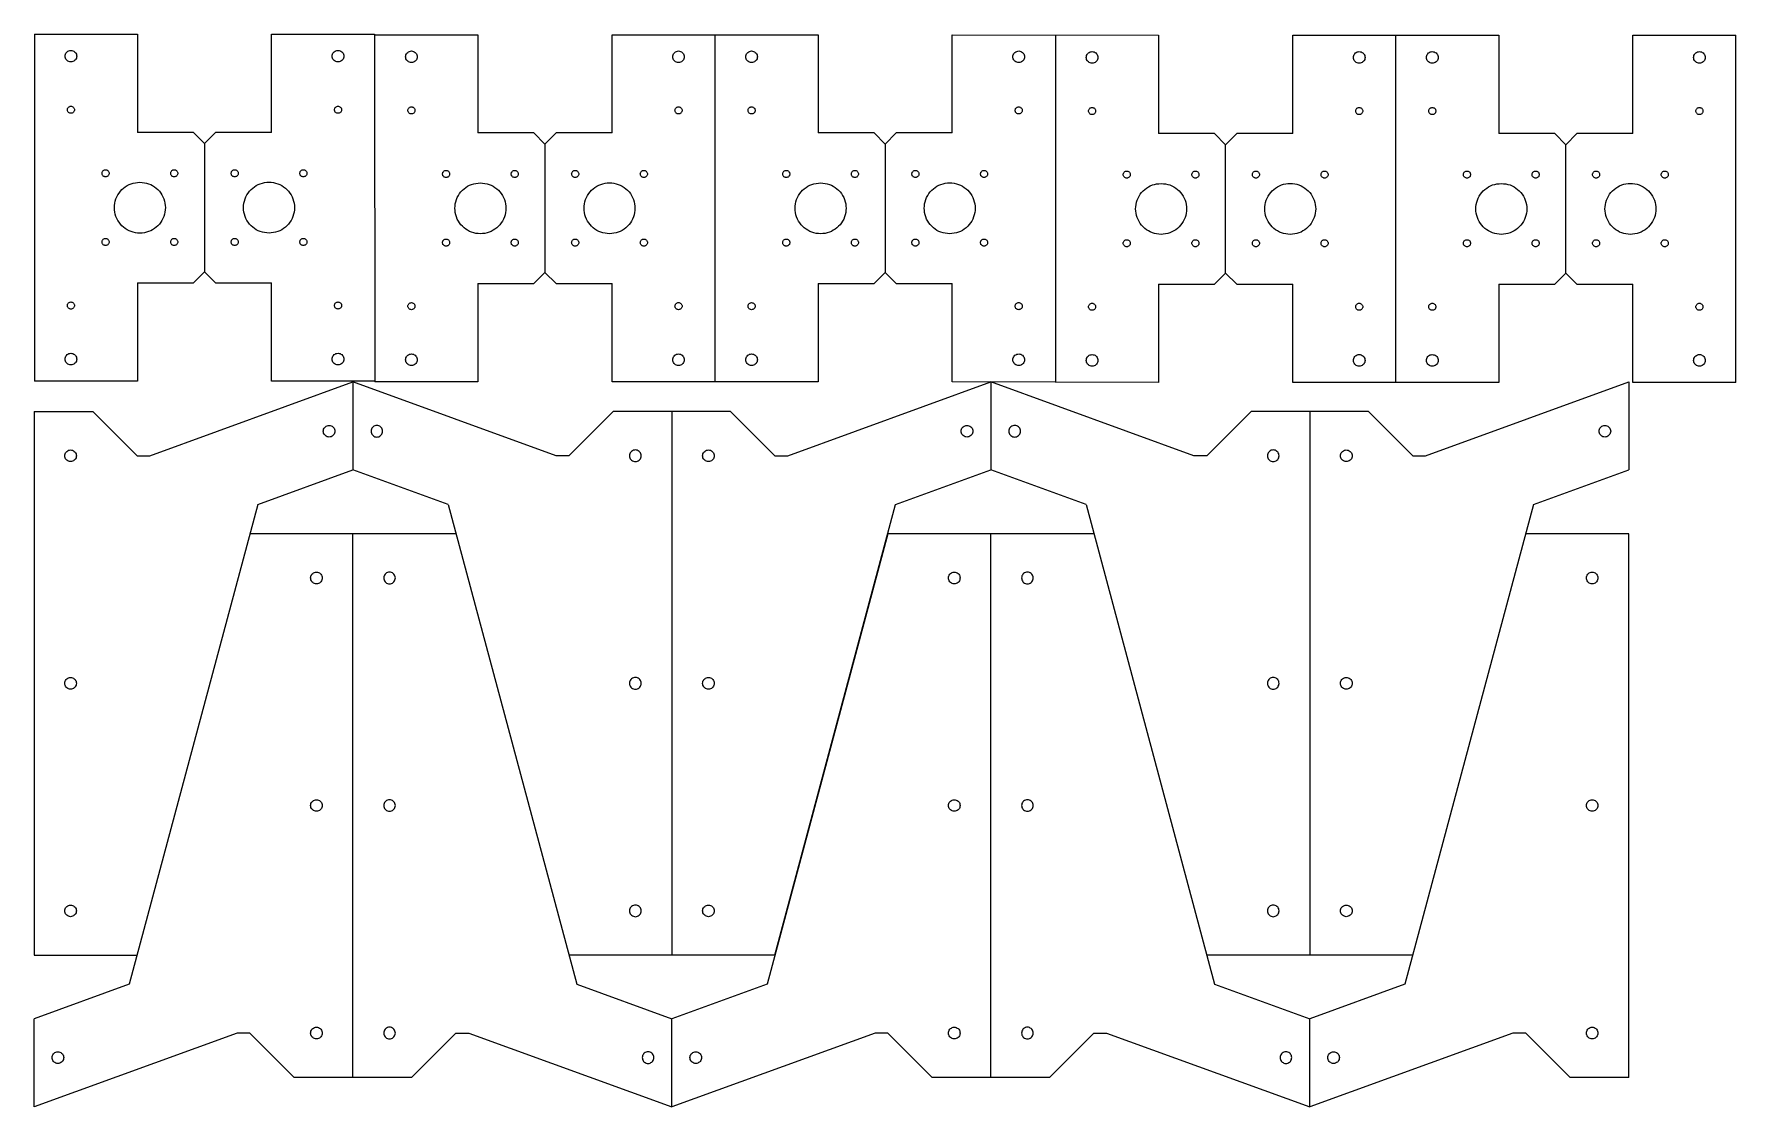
# Model space of a CAD drawing. Extents: x 0 to 768, y 0 to 485.
import ezdxf

# ---------------------------------------------------------------- set-up
doc = ezdxf.new("R2010")
doc.units = 0
doc.layers.add('LAYER_1', color=7, linetype='CONTINUOUS')

msp = doc.modelspace()

# ---------------------------------------------------------------- linework, layer by layer
at = {"layer": 'LAYER_1', "color": 7}
for p, q in [((0.14, 484.51), (46.64, 484.51)), ((0.14, 484.51), (0.14, 327.71)), ((46.64, 484.51), (46.64, 440.11)), ((107.24, 484.51), (153.74, 484.51)), ((107.24, 440.11), (107.24, 484.51)), ((153.74, 484.51), (153.88, 327.42)), ((153.88, 484.22), (200.38, 484.22)), ((200.38, 484.22), (200.38, 439.82)), ((260.98, 484.22), (353.98, 484.22)), ((260.98, 439.82), (260.98, 484.22)), ((307.48, 327.42), (307.48, 484.22)), ((353.98, 484.22), (353.98, 439.82)), ((414.58, 484.22), (507.72, 483.94)), ((414.58, 439.82), (414.58, 484.22)), ((16.64, 477.13), (16.64, 477.13)), ((170.38, 476.85), (170.38, 476.85)), ((323.98, 476.85), (323.98, 476.85)), ((461.22, 483.94), (461.22, 327.14)), ((477.72, 476.57), (477.72, 476.57)), ((507.72, 483.94), (507.72, 439.54)), ((568.32, 483.94), (661.32, 483.94)), ((568.32, 439.54), (568.32, 483.94)), ((614.82, 327.14), (614.82, 483.94)), ((631.32, 476.57), (631.32, 476.57)), ((661.32, 483.94), (661.32, 439.54)), ((721.92, 483.94), (768.42, 483.94)), ((721.92, 439.54), (721.92, 483.94)), ((768.42, 327.14), (768.42, 483.94)), ((137.24, 471.88), (137.24, 471.88)), ((290.98, 471.6), (290.98, 471.6)), ((444.58, 471.6), (444.58, 471.6)), ((598.32, 471.32), (598.32, 471.32)), ((751.92, 471.32), (751.92, 471.32)), ((16.64, 451.91), (16.64, 451.91)), ((137.24, 448.71), (137.24, 448.71)), ((170.38, 451.62), (170.38, 451.62)), ((290.98, 448.42), (290.98, 448.42)), ((323.98, 451.62), (323.98, 451.62)), ((444.58, 448.42), (444.58, 448.42)), ((477.72, 451.34), (477.72, 451.34)), ((598.32, 448.14), (598.32, 448.14)), ((631.32, 451.34), (631.32, 451.34)), ((751.92, 448.14), (751.92, 448.14)), ((71.94, 440.11), (46.64, 440.11)), ((76.94, 435.11), (71.94, 440.11)), ((81.94, 440.11), (76.94, 435.11)), ((107.24, 440.11), (81.94, 440.11)), ((225.68, 439.82), (200.38, 439.82)), ((230.68, 434.82), (225.68, 439.82)), ((235.68, 439.82), (230.68, 434.82)), ((260.98, 439.82), (235.68, 439.82)), ((379.28, 439.82), (353.98, 439.82)), ((384.28, 434.82), (379.28, 439.82)), ((389.28, 439.82), (384.28, 434.82)), ((414.58, 439.82), (389.28, 439.82)), ((533.02, 439.54), (507.72, 439.54)), ((538.02, 434.54), (533.02, 439.54)), ((543.02, 439.54), (538.02, 434.54)), ((568.32, 439.54), (543.02, 439.54)), ((686.62, 439.54), (661.32, 439.54)), ((691.62, 434.54), (686.62, 439.54)), ((696.62, 439.54), (691.62, 434.54)), ((721.92, 439.54), (696.62, 439.54)), ((76.94, 435.11), (76.94, 377.11)), ((230.68, 434.82), (230.68, 376.82)), ((384.28, 434.82), (384.28, 376.82)), ((538.02, 376.54), (538.02, 434.54)), ((691.62, 376.54), (691.62, 434.54)), ((32.29, 423.21), (32.29, 423.21)), ((63.29, 423.21), (63.29, 423.21)), ((186.03, 422.92), (186.03, 422.92)), ((217.03, 422.92), (217.03, 422.92)), ((339.63, 422.92), (339.63, 422.92)), ((370.63, 422.92), (370.63, 422.92)), ((493.37, 422.64), (493.37, 422.64)), ((524.37, 422.64), (524.37, 422.64)), ((646.97, 422.64), (646.97, 422.64)), ((677.97, 422.64), (677.97, 422.64)), ((47.79, 417.61), (47.79, 417.61)), ((90.59, 420.01), (90.59, 420.01)), ((121.59, 420.01), (121.59, 420.01)), ((201.53, 417.32), (201.53, 417.32)), ((244.33, 419.72), (244.33, 419.72)), ((275.33, 419.72), (275.33, 419.72)), ((355.13, 417.32), (355.13, 417.32)), ((397.93, 419.72), (397.93, 419.72)), ((428.93, 419.72), (428.93, 419.72)), ((508.87, 417.04), (508.87, 417.04)), ((551.67, 419.44), (551.67, 419.44)), ((582.67, 419.44), (582.67, 419.44)), ((662.47, 417.04), (662.47, 417.04)), ((705.27, 419.44), (705.27, 419.44)), ((736.27, 419.44), (736.27, 419.44)), ((32.29, 392.21), (32.29, 392.21)), ((63.29, 392.21), (63.29, 392.21)), ((106.09, 394.61), (106.09, 394.61)), ((186.03, 391.92), (186.03, 391.92)), ((217.03, 391.92), (217.03, 391.92)), ((259.83, 394.32), (259.83, 394.32)), ((339.63, 391.92), (339.63, 391.92)), ((370.63, 391.92), (370.63, 391.92)), ((413.43, 394.32), (413.43, 394.32)), ((567.17, 394.04), (567.17, 394.04)), ((720.77, 394.04), (720.77, 394.04)), ((90.59, 389.01), (90.59, 389.01)), ((121.59, 389.01), (121.59, 389.01)), ((244.33, 388.72), (244.33, 388.72)), ((275.33, 388.72), (275.33, 388.72)), ((397.93, 388.72), (397.93, 388.72)), ((428.93, 388.72), (428.93, 388.72)), ((493.37, 391.64), (493.37, 391.64)), ((524.37, 391.64), (524.37, 391.64)), ((551.67, 388.44), (551.67, 388.44)), ((582.67, 388.44), (582.67, 388.44)), ((646.97, 391.64), (646.97, 391.64)), ((677.97, 391.64), (677.97, 391.64)), ((705.27, 388.44), (705.27, 388.44)), ((736.27, 388.44), (736.27, 388.44)), ((71.94, 372.11), (76.94, 377.11)), ((76.94, 377.11), (81.94, 372.11)), ((225.68, 371.82), (230.68, 376.82)), ((230.68, 376.82), (235.68, 371.82)), ((379.28, 371.82), (384.28, 376.82)), ((384.28, 376.82), (389.28, 371.82)), ((533.02, 371.54), (538.02, 376.54)), ((538.02, 376.54), (543.02, 371.54)), ((686.62, 371.54), (691.62, 376.54)), ((691.62, 376.54), (696.62, 371.54)), ((46.64, 372.11), (71.94, 372.11)), ((46.64, 372.11), (46.64, 327.71)), ((81.94, 372.11), (107.24, 372.11)), ((107.24, 327.71), (107.24, 372.11)), ((200.38, 371.82), (225.68, 371.82)), ((200.38, 371.82), (200.38, 327.42)), ((235.68, 371.82), (260.98, 371.82)), ((260.98, 327.42), (260.98, 371.82)), ((353.98, 371.82), (379.28, 371.82)), ((353.98, 371.82), (353.98, 327.42)), ((389.28, 371.82), (414.58, 371.82)), ((414.58, 327.42), (414.58, 371.82)), ((507.72, 371.54), (533.02, 371.54)), ((507.72, 371.54), (507.72, 327.14)), ((543.02, 371.54), (568.32, 371.54)), ((568.32, 327.14), (568.32, 371.54)), ((661.32, 371.54), (686.62, 371.54)), ((661.32, 371.54), (661.32, 327.14)), ((696.62, 371.54), (721.92, 371.54)), ((721.92, 327.14), (721.92, 371.54)), ((16.64, 363.51), (16.64, 363.51)), ((170.38, 363.22), (170.38, 363.22)), ((323.98, 363.22), (323.98, 363.22)), ((477.72, 362.94), (477.72, 362.94)), ((631.32, 362.94), (631.32, 362.94)), ((137.24, 360.31), (137.24, 360.31)), ((290.98, 360.02), (290.98, 360.02)), ((444.58, 360.02), (444.58, 360.02)), ((598.32, 359.74), (598.32, 359.74)), ((751.92, 359.74), (751.92, 359.74)), ((16.64, 340.33), (16.64, 340.33)), ((170.38, 340.05), (170.38, 340.05)), ((323.98, 340.05), (323.98, 340.05)), ((477.72, 339.77), (477.72, 339.77)), ((631.32, 339.77), (631.32, 339.77)), ((137.24, 335.08), (137.24, 335.08)), ((290.98, 334.8), (290.98, 334.8)), ((444.58, 334.8), (444.58, 334.8)), ((598.32, 334.52), (598.32, 334.52)), ((751.92, 334.52), (751.92, 334.52)), ((46.64, 327.71), (0.14, 327.71)), ((52.29, 294.05), (144, 327.43)), ((153.74, 327.71), (107.24, 327.71)), ((144, 327.43), (144, 287.65)), ((235.71, 294.05), (144, 327.43)), ((200.38, 327.42), (153.88, 327.42)), ((353.98, 327.42), (260.98, 327.42)), ((340.29, 294.05), (432, 327.43)), ((507.72, 327.14), (414.58, 327.42)), ((432, 327.43), (432, 287.65)), ((523.71, 294.05), (432, 327.43)), ((661.32, 327.14), (568.32, 327.14)), ((628.29, 294.05), (720, 327.43)), ((720, 327.43), (720, 287.65)), ((768.42, 327.14), (721.92, 327.14)), ((0, 314.05), (26.5, 314.05)), ((0, 314.05), (0, 68.55)), ((26.5, 314.05), (46.5, 294.05)), ((261.5, 314.05), (241.5, 294.05)), ((314.5, 314.05), (261.5, 314.05)), ((288, 314.05), (288, 68.55)), ((314.5, 314.05), (334.5, 294.05)), ((549.5, 314.05), (529.5, 294.05)), ((602.5, 314.05), (549.5, 314.05)), ((576, 314.05), (576, 68.55)), ((602.5, 314.05), (622.5, 294.05)), ((130.61, 305.15), (130.61, 305.15)), ((157.39, 305.15), (157.39, 305.15)), ((418.61, 305.15), (418.61, 305.15)), ((445.39, 305.15), (445.39, 305.15)), ((706.61, 305.15), (706.61, 305.15)), ((13.88, 294.05), (13.88, 294.05)), ((46.5, 294.05), (52.29, 294.05)), ((241.5, 294.05), (235.71, 294.05)), ((274.12, 294.05), (274.12, 294.05)), ((301.87, 294.05), (301.87, 294.05)), ((334.5, 294.05), (340.29, 294.05)), ((529.5, 294.05), (523.71, 294.05)), ((562.12, 294.05), (562.12, 294.05)), ((589.87, 294.05), (589.87, 294.05)), ((622.5, 294.05), (628.29, 294.05)), ((101.02, 272.01), (144, 287.65)), ((186.98, 272.01), (144, 287.65)), ((389.02, 272.01), (432, 287.65)), ((474.98, 272.01), (432, 287.65)), ((677.02, 272.01), (720, 287.65)), ((101.02, 272.01), (42.98, 55.42)), ((186.98, 272.01), (245.02, 55.42)), ((334.5, 68.55), (389.02, 272.01)), ((474.98, 272.01), (533.02, 55.42)), ((677.02, 272.01), (618.98, 55.42)), ((190.5, 258.88), (97.5, 258.88)), ((144, 13.38), (144, 258.88)), ((385.5, 258.88), (330.98, 55.42)), ((478.5, 258.88), (385.5, 258.88)), ((432, 13.38), (432, 258.88)), ((720, 258.88), (673.5, 258.88)), ((720, 13.38), (720, 258.88)), ((130.12, 238.88), (130.12, 238.88)), ((157.87, 238.88), (157.87, 238.88)), ((418.12, 238.88), (418.12, 238.88)), ((445.87, 238.88), (445.87, 238.88)), ((706.12, 238.88), (706.12, 238.88)), ((13.88, 191.3), (13.88, 191.3)), ((274.12, 191.3), (274.12, 191.3)), ((301.87, 191.3), (301.87, 191.3)), ((562.12, 191.3), (562.12, 191.3)), ((589.87, 191.3), (589.87, 191.3)), ((130.12, 136.13), (130.12, 136.13)), ((157.87, 136.13), (157.87, 136.13)), ((418.12, 136.13), (418.12, 136.13)), ((445.87, 136.13), (445.87, 136.13)), ((706.12, 136.13), (706.12, 136.13)), ((13.88, 88.55), (13.88, 88.55)), ((274.12, 88.55), (274.12, 88.55)), ((301.87, 88.55), (301.87, 88.55)), ((562.12, 88.55), (562.12, 88.55)), ((589.87, 88.55), (589.87, 88.55)), ((0, 68.55), (46.5, 68.55)), ((334.5, 68.55), (241.5, 68.55)), ((622.5, 68.55), (529.5, 68.55)), ((42.98, 55.42), (0, 39.78)), ((245.02, 55.42), (288, 39.78)), ((330.98, 55.42), (288, 39.78)), ((533.02, 55.42), (576, 39.78)), ((618.98, 55.42), (576, 39.78)), ((0, 0), (0, 39.78)), ((288, 0), (288, 39.78)), ((576, 0), (576, 39.78)), ((91.71, 33.38), (0, 0)), ((97.5, 33.38), (91.71, 33.38)), ((117.5, 13.38), (97.5, 33.38)), ((130.12, 33.38), (130.12, 33.38)), ((157.87, 33.38), (157.87, 33.38)), ((170.5, 13.38), (190.5, 33.38)), ((190.5, 33.38), (196.29, 33.38)), ((196.29, 33.38), (288, 0)), ((379.71, 33.38), (288, 0)), ((385.5, 33.38), (379.71, 33.38)), ((405.5, 13.38), (385.5, 33.38)), ((418.12, 33.38), (418.12, 33.38)), ((445.87, 33.38), (445.87, 33.38)), ((458.5, 13.38), (478.5, 33.38)), ((478.5, 33.38), (484.29, 33.38)), ((484.29, 33.38), (576, 0)), ((667.71, 33.38), (576, 0)), ((673.5, 33.38), (667.71, 33.38)), ((693.5, 13.38), (673.5, 33.38)), ((706.12, 33.38), (706.12, 33.38)), ((13.39, 22.28), (13.39, 22.28)), ((274.61, 22.28), (274.61, 22.28)), ((301.39, 22.28), (301.39, 22.28)), ((562.61, 22.28), (562.61, 22.28)), ((589.39, 22.28), (589.39, 22.28)), ((170.5, 13.38), (117.5, 13.38)), ((458.5, 13.38), (405.5, 13.38)), ((720, 13.38), (693.5, 13.38))]:
    msp.add_line(p, q, dxfattribs=at)
for points, knots in [([(16.64, 477.13), (16.33, 477.1), (15.72, 477.04), (14.92, 476.55), (14.32, 475.85), (14, 474.97), (14, 474.04), (14.32, 473.17), (14.92, 472.45), (15.72, 471.99), (16.64, 471.83), (17.56, 471.99), (18.36, 472.45), (18.96, 473.17), (19.28, 474.04), (19.28, 474.97), (18.96, 475.85), (18.36, 476.55), (17.56, 477.04), (16.95, 477.1), (16.64, 477.13)], [0, 0, 0, 0, 0.91603, 1.818952, 2.734984, 3.651014, 4.553935, 5.469967, 6.385998, 7.288919, 8.204949, 9.120979, 10.0239, 10.939931, 11.855964, 12.758885, 13.674914, 14.590946, 15.493868, 16.409899, 16.409899, 16.409899, 16.409899]), ([(137.24, 471.88), (137.55, 471.91), (138.16, 471.97), (138.96, 472.46), (139.56, 473.17), (139.88, 474.04), (139.88, 474.97), (139.56, 475.85), (138.96, 476.56), (138.16, 477.02), (137.24, 477.19), (136.32, 477.02), (135.52, 476.56), (134.92, 475.85), (134.6, 474.97), (134.6, 474.04), (134.92, 473.17), (135.52, 472.46), (136.32, 471.97), (136.93, 471.91), (137.24, 471.88)], [0, 0, 0, 0, 0.91603, 1.818951, 2.734982, 3.651014, 4.553935, 5.469965, 6.385997, 7.288919, 8.204949, 9.12098, 10.023902, 10.939934, 11.855963, 12.758884, 13.674917, 14.590947, 15.493868, 16.409899, 16.409899, 16.409899, 16.409899]), ([(170.38, 476.85), (170.08, 476.82), (169.47, 476.76), (168.66, 476.27), (168.06, 475.56), (167.74, 474.69), (167.74, 473.76), (168.06, 472.88), (168.66, 472.17), (169.47, 471.71), (170.38, 471.54), (171.3, 471.71), (172.1, 472.17), (172.7, 472.88), (173.02, 473.76), (173.02, 474.69), (172.7, 475.56), (172.1, 476.27), (171.3, 476.76), (170.69, 476.82), (170.38, 476.85)], [0, 0, 0, 0, 0.91603, 1.818952, 2.734984, 3.651015, 4.553935, 5.469967, 6.385998, 7.288919, 8.204949, 9.12098, 10.023901, 10.939932, 11.855964, 12.758884, 13.674915, 14.590947, 15.493868, 16.409899, 16.409899, 16.409899, 16.409899]), ([(290.98, 471.6), (291.29, 471.63), (291.9, 471.69), (292.7, 472.18), (293.3, 472.88), (293.62, 473.76), (293.62, 474.69), (293.3, 475.56), (292.7, 476.28), (291.9, 476.74), (290.98, 476.9), (290.07, 476.74), (289.26, 476.28), (288.66, 475.56), (288.34, 474.69), (288.34, 473.76), (288.66, 472.88), (289.26, 472.18), (290.07, 471.69), (290.68, 471.63), (290.98, 471.6)], [0, 0, 0, 0, 0.91603, 1.818952, 2.734982, 3.651015, 4.553935, 5.469965, 6.385997, 7.288919, 8.204949, 9.120981, 10.023901, 10.939934, 11.855964, 12.758884, 13.674916, 14.590947, 15.493868, 16.409899, 16.409899, 16.409899, 16.409899]), ([(323.98, 476.85), (323.68, 476.82), (323.07, 476.76), (322.26, 476.27), (321.66, 475.56), (321.34, 474.69), (321.34, 473.76), (321.66, 472.88), (322.26, 472.17), (323.07, 471.71), (323.98, 471.54), (324.9, 471.71), (325.7, 472.17), (326.3, 472.88), (326.62, 473.76), (326.62, 474.69), (326.3, 475.56), (325.7, 476.27), (324.9, 476.76), (324.29, 476.82), (323.98, 476.85)], [0, 0, 0, 0, 0.91603, 1.818952, 2.734984, 3.651015, 4.553935, 5.469967, 6.385998, 7.288919, 8.204949, 9.12098, 10.023901, 10.939932, 11.855964, 12.758884, 13.674915, 14.590947, 15.493868, 16.409899, 16.409899, 16.409899, 16.409899]), ([(444.58, 471.6), (444.89, 471.63), (445.5, 471.69), (446.3, 472.18), (446.9, 472.88), (447.22, 473.76), (447.22, 474.69), (446.9, 475.56), (446.3, 476.28), (445.5, 476.74), (444.58, 476.9), (443.67, 476.74), (442.86, 476.28), (442.26, 475.56), (441.94, 474.69), (441.94, 473.76), (442.26, 472.88), (442.86, 472.18), (443.67, 471.69), (444.28, 471.63), (444.58, 471.6)], [0, 0, 0, 0, 0.91603, 1.818951, 2.734982, 3.651014, 4.553934, 5.469965, 6.385997, 7.288918, 8.204948, 9.12098, 10.0239, 10.939933, 11.855963, 12.758883, 13.674916, 14.590947, 15.493868, 16.409899, 16.409899, 16.409899, 16.409899]), ([(477.72, 476.57), (477.42, 476.54), (476.81, 476.47), (476, 475.99), (475.4, 475.28), (475.09, 474.41), (475.09, 473.48), (475.4, 472.6), (476, 471.89), (476.81, 471.42), (477.72, 471.26), (478.64, 471.42), (479.44, 471.89), (480.04, 472.6), (480.36, 473.48), (480.36, 474.41), (480.04, 475.28), (479.44, 475.99), (478.64, 476.47), (478.03, 476.54), (477.72, 476.57)], [0, 0, 0, 0, 0.916031, 1.818952, 2.734984, 3.651015, 4.553936, 5.469967, 6.385998, 7.288918, 8.204949, 9.12098, 10.0239, 10.939932, 11.855963, 12.758884, 13.674915, 14.590947, 15.493868, 16.409898, 16.409898, 16.409898, 16.409898]), ([(598.32, 471.32), (598.63, 471.35), (599.24, 471.41), (600.05, 471.89), (600.64, 472.6), (600.96, 473.48), (600.96, 474.41), (600.64, 475.28), (600.05, 475.99), (599.24, 476.46), (598.32, 476.62), (597.41, 476.46), (596.6, 475.99), (596, 475.28), (595.69, 474.41), (595.69, 473.48), (596, 472.6), (596.6, 471.89), (597.41, 471.41), (598.02, 471.35), (598.32, 471.32)], [0, 0, 0, 0, 0.91603, 1.818951, 2.734982, 3.651013, 4.553934, 5.469965, 6.385997, 7.288918, 8.204948, 9.120979, 10.0239, 10.939932, 11.855963, 12.758884, 13.674916, 14.590947, 15.493867, 16.409898, 16.409898, 16.409898, 16.409898]), ([(631.32, 476.57), (631.02, 476.54), (630.41, 476.47), (629.6, 475.99), (629, 475.28), (628.69, 474.41), (628.69, 473.48), (629, 472.6), (629.6, 471.89), (630.41, 471.42), (631.32, 471.26), (632.24, 471.42), (633.05, 471.89), (633.64, 472.6), (633.96, 473.48), (633.96, 474.41), (633.64, 475.28), (633.05, 475.99), (632.24, 476.47), (631.63, 476.54), (631.32, 476.57)], [0, 0, 0, 0, 0.91603, 1.818952, 2.734984, 3.651014, 4.553935, 5.469967, 6.385998, 7.288919, 8.204949, 9.120979, 10.023901, 10.939932, 11.855963, 12.758884, 13.674915, 14.590947, 15.493868, 16.409899, 16.409899, 16.409899, 16.409899]), ([(751.92, 471.32), (752.23, 471.35), (752.84, 471.41), (753.65, 471.89), (754.24, 472.6), (754.56, 473.48), (754.56, 474.41), (754.24, 475.28), (753.65, 475.99), (752.84, 476.46), (751.92, 476.62), (751.01, 476.46), (750.2, 475.99), (749.6, 475.28), (749.29, 474.41), (749.29, 473.48), (749.6, 472.6), (750.2, 471.89), (751.01, 471.41), (751.62, 471.35), (751.92, 471.32)], [0, 0, 0, 0, 0.916031, 1.818952, 2.734982, 3.651014, 4.553935, 5.469966, 6.385998, 7.288919, 8.20495, 9.12098, 10.023901, 10.939933, 11.855964, 12.758885, 13.674917, 14.590948, 15.493868, 16.409898, 16.409898, 16.409898, 16.409898]), ([(16.64, 451.91), (16.45, 451.89), (16.08, 451.85), (15.59, 451.55), (15.23, 451.12), (15.03, 450.59), (15.03, 450.02), (15.23, 449.49), (15.59, 449.06), (16.08, 448.77), (16.64, 448.67), (17.2, 448.77), (17.69, 449.06), (18.06, 449.49), (18.25, 450.02), (18.25, 450.59), (18.06, 451.12), (17.69, 451.55), (17.2, 451.85), (16.83, 451.89), (16.64, 451.91)], [0, 0, 0, 0, 0.558343, 1.108694, 1.667036, 2.225379, 2.775731, 3.334072, 3.892416, 4.442768, 5.00111, 5.559453, 6.109804, 6.668148, 7.22649, 7.776842, 8.335185, 8.893527, 9.443878, 10.002221, 10.002221, 10.002221, 10.002221]), ([(137.24, 448.71), (137.43, 448.73), (137.8, 448.76), (138.29, 449.06), (138.66, 449.49), (138.85, 450.02), (138.85, 450.59), (138.66, 451.12), (138.29, 451.56), (137.8, 451.84), (137.24, 451.94), (136.68, 451.84), (136.19, 451.56), (135.83, 451.12), (135.63, 450.59), (135.63, 450.02), (135.83, 449.49), (136.19, 449.06), (136.68, 448.76), (137.05, 448.73), (137.24, 448.71)], [0, 0, 0, 0, 0.558342, 1.108694, 1.667037, 2.225379, 2.775731, 3.334074, 3.892416, 4.442768, 5.00111, 5.559452, 6.109804, 6.668146, 7.226489, 7.776841, 8.335182, 8.893526, 9.443878, 10.002221, 10.002221, 10.002221, 10.002221]), ([(170.38, 451.62), (170.2, 451.6), (169.82, 451.57), (169.33, 451.27), (168.97, 450.84), (168.77, 450.31), (168.77, 449.74), (168.97, 449.21), (169.33, 448.77), (169.82, 448.49), (170.38, 448.39), (170.94, 448.49), (171.43, 448.77), (171.8, 449.21), (171.99, 449.74), (171.99, 450.31), (171.8, 450.84), (171.43, 451.27), (170.94, 451.57), (170.57, 451.6), (170.38, 451.62)], [0, 0, 0, 0, 0.558342, 1.108693, 1.667035, 2.225379, 2.775731, 3.334072, 3.892416, 4.442768, 5.00111, 5.559452, 6.109805, 6.668148, 7.226489, 7.776841, 8.335184, 8.893526, 9.443878, 10.002221, 10.002221, 10.002221, 10.002221]), ([(290.98, 448.42), (291.17, 448.44), (291.54, 448.48), (292.03, 448.78), (292.4, 449.21), (292.59, 449.74), (292.59, 450.31), (292.4, 450.84), (292.03, 451.27), (291.54, 451.56), (290.98, 451.66), (290.42, 451.56), (289.93, 451.27), (289.57, 450.84), (289.37, 450.31), (289.37, 449.74), (289.57, 449.21), (289.93, 448.78), (290.42, 448.48), (290.8, 448.44), (290.98, 448.42)], [0, 0, 0, 0, 0.558342, 1.108694, 1.667037, 2.225379, 2.775731, 3.334074, 3.892416, 4.442768, 5.00111, 5.559452, 6.109804, 6.668146, 7.226489, 7.776841, 8.335182, 8.893526, 9.443878, 10.002221, 10.002221, 10.002221, 10.002221]), ([(323.98, 451.62), (323.8, 451.6), (323.42, 451.57), (322.93, 451.27), (322.57, 450.84), (322.37, 450.31), (322.37, 449.74), (322.57, 449.21), (322.93, 448.77), (323.42, 448.49), (323.98, 448.39), (324.54, 448.49), (325.03, 448.77), (325.4, 449.21), (325.59, 449.74), (325.59, 450.31), (325.4, 450.84), (325.03, 451.27), (324.54, 451.57), (324.17, 451.6), (323.98, 451.62)], [0, 0, 0, 0, 0.558342, 1.108693, 1.667035, 2.225379, 2.775731, 3.334072, 3.892416, 4.442768, 5.00111, 5.559452, 6.109805, 6.668148, 7.226489, 7.776841, 8.335184, 8.893526, 9.443878, 10.002221, 10.002221, 10.002221, 10.002221]), ([(444.58, 448.42), (444.77, 448.44), (445.14, 448.48), (445.63, 448.78), (446, 449.21), (446.19, 449.74), (446.19, 450.31), (446, 450.84), (445.63, 451.27), (445.14, 451.56), (444.58, 451.66), (444.02, 451.56), (443.53, 451.27), (443.17, 450.84), (442.97, 450.31), (442.97, 449.74), (443.17, 449.21), (443.53, 448.78), (444.02, 448.48), (444.4, 448.44), (444.58, 448.42)], [0, 0, 0, 0, 0.558342, 1.108694, 1.667037, 2.225379, 2.775731, 3.334074, 3.892416, 4.442768, 5.00111, 5.559452, 6.109804, 6.668146, 7.226489, 7.776841, 8.335182, 8.893526, 9.443878, 10.002221, 10.002221, 10.002221, 10.002221]), ([(477.72, 451.34), (477.54, 451.32), (477.16, 451.28), (476.67, 450.99), (476.31, 450.56), (476.12, 450.03), (476.12, 449.46), (476.31, 448.93), (476.67, 448.49), (477.16, 448.21), (477.72, 448.11), (478.28, 448.21), (478.77, 448.49), (479.14, 448.93), (479.33, 449.46), (479.33, 450.03), (479.14, 450.56), (478.77, 450.99), (478.28, 451.28), (477.91, 451.32), (477.72, 451.34)], [0, 0, 0, 0, 0.558343, 1.108695, 1.667037, 2.225379, 2.775731, 3.334072, 3.892416, 4.442768, 5.00111, 5.559452, 6.109804, 6.668148, 7.226489, 7.776841, 8.335184, 8.893526, 9.443878, 10.00222, 10.00222, 10.00222, 10.00222]), ([(598.32, 448.14), (598.51, 448.16), (598.88, 448.2), (599.37, 448.49), (599.74, 448.92), (599.93, 449.46), (599.93, 450.03), (599.74, 450.56), (599.37, 450.99), (598.88, 451.28), (598.32, 451.38), (597.76, 451.28), (597.27, 450.99), (596.91, 450.56), (596.72, 450.03), (596.72, 449.46), (596.91, 448.92), (597.27, 448.49), (597.76, 448.2), (598.14, 448.16), (598.32, 448.14)], [0, 0, 0, 0, 0.558342, 1.108694, 1.667037, 2.225379, 2.775731, 3.334074, 3.892415, 4.442767, 5.001109, 5.559452, 6.109804, 6.668146, 7.226488, 7.77684, 8.335181, 8.893525, 9.443877, 10.00222, 10.00222, 10.00222, 10.00222]), ([(631.32, 451.34), (631.14, 451.32), (630.76, 451.28), (630.27, 450.99), (629.91, 450.56), (629.72, 450.03), (629.72, 449.46), (629.91, 448.93), (630.27, 448.49), (630.76, 448.21), (631.32, 448.11), (631.88, 448.21), (632.37, 448.49), (632.74, 448.93), (632.93, 449.46), (632.93, 450.03), (632.74, 450.56), (632.37, 450.99), (631.88, 451.28), (631.51, 451.32), (631.32, 451.34)], [0, 0, 0, 0, 0.558343, 1.108694, 1.667036, 2.225379, 2.775731, 3.334072, 3.892416, 4.442767, 5.00111, 5.559453, 6.109804, 6.668148, 7.226489, 7.776841, 8.335184, 8.893526, 9.443877, 10.00222, 10.00222, 10.00222, 10.00222]), ([(751.92, 448.14), (752.11, 448.16), (752.48, 448.2), (752.97, 448.49), (753.34, 448.92), (753.53, 449.46), (753.53, 450.03), (753.34, 450.56), (752.97, 450.99), (752.48, 451.28), (751.92, 451.38), (751.36, 451.28), (750.87, 450.99), (750.51, 450.56), (750.32, 450.03), (750.32, 449.46), (750.51, 448.92), (750.87, 448.49), (751.36, 448.2), (751.74, 448.16), (751.92, 448.14)], [0, 0, 0, 0, 0.558343, 1.108695, 1.667038, 2.22538, 2.775732, 3.334074, 3.892416, 4.442768, 5.00111, 5.559452, 6.109804, 6.668146, 7.226489, 7.776841, 8.335182, 8.893526, 9.443878, 10.00222, 10.00222, 10.00222, 10.00222]), ([(32.29, 423.21), (32.1, 423.19), (31.73, 423.15), (31.24, 422.85), (30.88, 422.42), (30.68, 421.89), (30.68, 421.32), (30.88, 420.79), (31.24, 420.36), (31.73, 420.07), (32.29, 419.97), (32.85, 420.07), (33.34, 420.36), (33.71, 420.79), (33.9, 421.32), (33.9, 421.89), (33.71, 422.42), (33.34, 422.85), (32.85, 423.15), (32.48, 423.19), (32.29, 423.21)], [0, 0, 0, 0, 0.558344, 1.108696, 1.667039, 2.225381, 2.775733, 3.334075, 3.892418, 4.44277, 5.001114, 5.559455, 6.109807, 6.668151, 7.226493, 7.776845, 8.335187, 8.893531, 9.443882, 10.002224, 10.002224, 10.002224, 10.002224]), ([(63.29, 423.21), (63.1, 423.19), (62.73, 423.15), (62.24, 422.85), (61.88, 422.42), (61.68, 421.89), (61.68, 421.32), (61.88, 420.79), (62.24, 420.36), (62.73, 420.07), (63.29, 419.97), (63.85, 420.07), (64.34, 420.36), (64.71, 420.79), (64.9, 421.32), (64.9, 421.89), (64.71, 422.42), (64.34, 422.85), (63.85, 423.15), (63.48, 423.19), (63.29, 423.21)], [0, 0, 0, 0, 0.558344, 1.108695, 1.667037, 2.22538, 2.775732, 3.334075, 3.892417, 4.442768, 5.001112, 5.559454, 6.109805, 6.668149, 7.226491, 7.776843, 8.335185, 8.893529, 9.44388, 10.002222, 10.002222, 10.002222, 10.002222]), ([(90.59, 420.01), (90.78, 420.03), (91.15, 420.06), (91.64, 420.36), (92.01, 420.79), (92.2, 421.32), (92.2, 421.89), (92.01, 422.42), (91.64, 422.86), (91.15, 423.14), (90.59, 423.24), (90.03, 423.14), (89.54, 422.86), (89.18, 422.42), (88.98, 421.89), (88.98, 421.32), (89.18, 420.79), (89.54, 420.36), (90.03, 420.06), (90.4, 420.03), (90.59, 420.01)], [0, 0, 0, 0, 0.558344, 1.108695, 1.667038, 2.225381, 2.775733, 3.334075, 3.892418, 4.442769, 5.001113, 5.559454, 6.109805, 6.668148, 7.226491, 7.776843, 8.335186, 8.893529, 9.443881, 10.002222, 10.002222, 10.002222, 10.002222]), ([(121.59, 420.01), (121.78, 420.03), (122.15, 420.06), (122.64, 420.36), (123.01, 420.79), (123.2, 421.32), (123.2, 421.89), (123.01, 422.42), (122.64, 422.86), (122.15, 423.14), (121.59, 423.24), (121.03, 423.14), (120.54, 422.86), (120.18, 422.42), (119.98, 421.89), (119.98, 421.32), (120.18, 420.79), (120.54, 420.36), (121.03, 420.06), (121.4, 420.03), (121.59, 420.01)], [0, 0, 0, 0, 0.558343, 1.108695, 1.667039, 2.22538, 2.775732, 3.334074, 3.892418, 4.442769, 5.001112, 5.559454, 6.109806, 6.668149, 7.226491, 7.776843, 8.335186, 8.893529, 9.443881, 10.002223, 10.002223, 10.002223, 10.002223]), ([(186.03, 422.92), (185.85, 422.9), (185.47, 422.87), (184.98, 422.57), (184.62, 422.14), (184.42, 421.61), (184.42, 421.04), (184.62, 420.51), (184.98, 420.07), (185.47, 419.79), (186.03, 419.69), (186.59, 419.79), (187.08, 420.07), (187.45, 420.51), (187.64, 421.04), (187.64, 421.61), (187.45, 422.14), (187.08, 422.57), (186.59, 422.87), (186.22, 422.9), (186.03, 422.92)], [0, 0, 0, 0, 0.558343, 1.108695, 1.667038, 2.22538, 2.775731, 3.334074, 3.892418, 4.442769, 5.001112, 5.559454, 6.109806, 6.668149, 7.226492, 7.776843, 8.335186, 8.893529, 9.443881, 10.002223, 10.002223, 10.002223, 10.002223]), ([(217.03, 422.92), (216.85, 422.9), (216.47, 422.87), (215.98, 422.57), (215.62, 422.14), (215.42, 421.61), (215.42, 421.04), (215.62, 420.51), (215.98, 420.07), (216.47, 419.79), (217.03, 419.69), (217.59, 419.79), (218.08, 420.07), (218.45, 420.51), (218.64, 421.04), (218.64, 421.61), (218.45, 422.14), (218.08, 422.57), (217.59, 422.87), (217.22, 422.9), (217.03, 422.92)], [0, 0, 0, 0, 0.558344, 1.108695, 1.667037, 2.225381, 2.775732, 3.334076, 3.892418, 4.442769, 5.001113, 5.559453, 6.109805, 6.668148, 7.226492, 7.776843, 8.335186, 8.893529, 9.443881, 10.002222, 10.002222, 10.002222, 10.002222]), ([(244.33, 419.72), (244.52, 419.74), (244.89, 419.78), (245.38, 420.08), (245.75, 420.51), (245.94, 421.04), (245.94, 421.61), (245.75, 422.14), (245.38, 422.57), (244.89, 422.86), (244.33, 422.96), (243.77, 422.86), (243.28, 422.57), (242.92, 422.14), (242.72, 421.61), (242.72, 421.04), (242.92, 420.51), (243.28, 420.08), (243.77, 419.78), (244.15, 419.74), (244.33, 419.72)], [0, 0, 0, 0, 0.558344, 1.108695, 1.667037, 2.225381, 2.775732, 3.334076, 3.892418, 4.442769, 5.001113, 5.559453, 6.109806, 6.668148, 7.226492, 7.776843, 8.335186, 8.893529, 9.443881, 10.002222, 10.002222, 10.002222, 10.002222]), ([(275.33, 419.72), (275.52, 419.74), (275.89, 419.78), (276.38, 420.08), (276.75, 420.51), (276.94, 421.04), (276.94, 421.61), (276.75, 422.14), (276.38, 422.57), (275.89, 422.86), (275.33, 422.96), (274.77, 422.86), (274.28, 422.57), (273.92, 422.14), (273.72, 421.61), (273.72, 421.04), (273.92, 420.51), (274.28, 420.08), (274.77, 419.78), (275.15, 419.74), (275.33, 419.72)], [0, 0, 0, 0, 0.558343, 1.108694, 1.667038, 2.225381, 2.775732, 3.334074, 3.892417, 4.442769, 5.001112, 5.559454, 6.109806, 6.668149, 7.226492, 7.776843, 8.335186, 8.893529, 9.443881, 10.002223, 10.002223, 10.002223, 10.002223]), ([(339.63, 422.92), (339.45, 422.9), (339.07, 422.87), (338.58, 422.57), (338.22, 422.14), (338.02, 421.61), (338.02, 421.04), (338.22, 420.51), (338.58, 420.07), (339.07, 419.79), (339.63, 419.69), (340.19, 419.79), (340.68, 420.07), (341.05, 420.51), (341.24, 421.04), (341.24, 421.61), (341.05, 422.14), (340.68, 422.57), (340.19, 422.87), (339.82, 422.9), (339.63, 422.92)], [0, 0, 0, 0, 0.558344, 1.108695, 1.667038, 2.225381, 2.775732, 3.334075, 3.892419, 4.442769, 5.001113, 5.559455, 6.109807, 6.66815, 7.226493, 7.776844, 8.335187, 8.89353, 9.443882, 10.002223, 10.002223, 10.002223, 10.002223]), ([(370.63, 422.92), (370.45, 422.9), (370.07, 422.87), (369.58, 422.57), (369.22, 422.14), (369.02, 421.61), (369.02, 421.04), (369.22, 420.51), (369.58, 420.07), (370.07, 419.79), (370.63, 419.69), (371.19, 419.79), (371.68, 420.07), (372.05, 420.51), (372.24, 421.04), (372.24, 421.61), (372.05, 422.14), (371.68, 422.57), (371.19, 422.87), (370.82, 422.9), (370.63, 422.92)], [0, 0, 0, 0, 0.558343, 1.108695, 1.667036, 2.22538, 2.775731, 3.334075, 3.892417, 4.442768, 5.001111, 5.559453, 6.109805, 6.668148, 7.226491, 7.776842, 8.335185, 8.893528, 9.44388, 10.002221, 10.002221, 10.002221, 10.002221]), ([(397.93, 419.72), (398.12, 419.74), (398.49, 419.78), (398.98, 420.08), (399.35, 420.51), (399.54, 421.04), (399.54, 421.61), (399.35, 422.14), (398.98, 422.57), (398.49, 422.86), (397.93, 422.96), (397.37, 422.86), (396.88, 422.57), (396.52, 422.14), (396.32, 421.61), (396.32, 421.04), (396.52, 420.51), (396.88, 420.08), (397.37, 419.78), (397.75, 419.74), (397.93, 419.72)], [0, 0, 0, 0, 0.558344, 1.108695, 1.667037, 2.225381, 2.775732, 3.334076, 3.892418, 4.442769, 5.001113, 5.559454, 6.109806, 6.668148, 7.226492, 7.776843, 8.335186, 8.893529, 9.44388, 10.002222, 10.002222, 10.002222, 10.002222]), ([(428.93, 419.72), (429.12, 419.74), (429.49, 419.78), (429.98, 420.08), (430.35, 420.51), (430.54, 421.04), (430.54, 421.61), (430.35, 422.14), (429.98, 422.57), (429.49, 422.86), (428.93, 422.96), (428.37, 422.86), (427.88, 422.57), (427.52, 422.14), (427.32, 421.61), (427.32, 421.04), (427.52, 420.51), (427.88, 420.08), (428.37, 419.78), (428.75, 419.74), (428.93, 419.72)], [0, 0, 0, 0, 0.558344, 1.108695, 1.667039, 2.225382, 2.775733, 3.334075, 3.892418, 4.44277, 5.001114, 5.559456, 6.109807, 6.66815, 7.226493, 7.776844, 8.335188, 8.893531, 9.443882, 10.002223, 10.002223, 10.002223, 10.002223]), ([(493.37, 422.64), (493.19, 422.62), (492.81, 422.58), (492.32, 422.29), (491.96, 421.86), (491.77, 421.33), (491.77, 420.76), (491.96, 420.23), (492.32, 419.79), (492.81, 419.51), (493.37, 419.41), (493.93, 419.51), (494.42, 419.79), (494.79, 420.23), (494.98, 420.76), (494.98, 421.33), (494.79, 421.86), (494.42, 422.29), (493.93, 422.58), (493.56, 422.62), (493.37, 422.64)], [0, 0, 0, 0, 0.558344, 1.108696, 1.66704, 2.225381, 2.775733, 3.334075, 3.892419, 4.442771, 5.001115, 5.559456, 6.109808, 6.668151, 7.226493, 7.776845, 8.335188, 8.893531, 9.443882, 10.002224, 10.002224, 10.002224, 10.002224]), ([(524.37, 422.64), (524.19, 422.62), (523.81, 422.58), (523.32, 422.29), (522.96, 421.86), (522.77, 421.33), (522.77, 420.76), (522.96, 420.23), (523.32, 419.79), (523.81, 419.51), (524.37, 419.41), (524.93, 419.51), (525.42, 419.79), (525.79, 420.23), (525.98, 420.76), (525.98, 421.33), (525.79, 421.86), (525.42, 422.29), (524.93, 422.58), (524.56, 422.62), (524.37, 422.64)], [0, 0, 0, 0, 0.558344, 1.108695, 1.667038, 2.225381, 2.775733, 3.334075, 3.892418, 4.442769, 5.001113, 5.559455, 6.109806, 6.668149, 7.226492, 7.776844, 8.335186, 8.89353, 9.443881, 10.002223, 10.002223, 10.002223, 10.002223]), ([(551.67, 419.44), (551.86, 419.46), (552.23, 419.5), (552.72, 419.79), (553.09, 420.22), (553.28, 420.76), (553.28, 421.33), (553.09, 421.86), (552.72, 422.29), (552.23, 422.58), (551.67, 422.68), (551.11, 422.58), (550.62, 422.29), (550.26, 421.86), (550.07, 421.33), (550.07, 420.76), (550.26, 420.22), (550.62, 419.79), (551.11, 419.5), (551.49, 419.46), (551.67, 419.44)], [0, 0, 0, 0, 0.558344, 1.108695, 1.667038, 2.225381, 2.775733, 3.334075, 3.892418, 4.442769, 5.001113, 5.559455, 6.109806, 6.668149, 7.226492, 7.776844, 8.335186, 8.89353, 9.443881, 10.002223, 10.002223, 10.002223, 10.002223]), ([(582.67, 419.44), (582.86, 419.46), (583.23, 419.5), (583.72, 419.79), (584.09, 420.22), (584.28, 420.76), (584.28, 421.33), (584.09, 421.86), (583.72, 422.29), (583.23, 422.58), (582.67, 422.68), (582.11, 422.58), (581.62, 422.29), (581.26, 421.86), (581.07, 421.33), (581.07, 420.76), (581.26, 420.22), (581.62, 419.79), (582.11, 419.5), (582.49, 419.46), (582.67, 419.44)], [0, 0, 0, 0, 0.558344, 1.108696, 1.66704, 2.225381, 2.775733, 3.334075, 3.892419, 4.442771, 5.001115, 5.559456, 6.109808, 6.668151, 7.226493, 7.776845, 8.335188, 8.893531, 9.443882, 10.002224, 10.002224, 10.002224, 10.002224]), ([(646.97, 422.64), (646.79, 422.62), (646.41, 422.58), (645.92, 422.29), (645.56, 421.86), (645.37, 421.33), (645.37, 420.76), (645.56, 420.23), (645.92, 419.79), (646.41, 419.51), (646.97, 419.41), (647.53, 419.51), (648.02, 419.79), (648.39, 420.23), (648.58, 420.76), (648.58, 421.33), (648.39, 421.86), (648.02, 422.29), (647.53, 422.58), (647.16, 422.62), (646.97, 422.64)], [0, 0, 0, 0, 0.558344, 1.108696, 1.667039, 2.225381, 2.775733, 3.334075, 3.892418, 4.44277, 5.001114, 5.559456, 6.109807, 6.668151, 7.226493, 7.776845, 8.335187, 8.893531, 9.443882, 10.002224, 10.002224, 10.002224, 10.002224]), ([(677.97, 422.64), (677.79, 422.62), (677.41, 422.58), (676.92, 422.29), (676.56, 421.86), (676.37, 421.33), (676.37, 420.76), (676.56, 420.23), (676.92, 419.79), (677.41, 419.51), (677.97, 419.41), (678.53, 419.51), (679.02, 419.79), (679.39, 420.23), (679.58, 420.76), (679.58, 421.33), (679.39, 421.86), (679.02, 422.29), (678.53, 422.58), (678.16, 422.62), (677.97, 422.64)], [0, 0, 0, 0, 0.558344, 1.108695, 1.667037, 2.22538, 2.775732, 3.334076, 3.892417, 4.442769, 5.001112, 5.559454, 6.109805, 6.668149, 7.226492, 7.776844, 8.335186, 8.89353, 9.443881, 10.002223, 10.002223, 10.002223, 10.002223]), ([(705.27, 419.44), (705.46, 419.46), (705.83, 419.5), (706.32, 419.79), (706.69, 420.22), (706.88, 420.76), (706.88, 421.33), (706.69, 421.86), (706.32, 422.29), (705.83, 422.58), (705.27, 422.68), (704.71, 422.58), (704.22, 422.29), (703.86, 421.86), (703.67, 421.33), (703.67, 420.76), (703.86, 420.22), (704.22, 419.79), (704.71, 419.5), (705.09, 419.46), (705.27, 419.44)], [0, 0, 0, 0, 0.558344, 1.108695, 1.667038, 2.225381, 2.775733, 3.334075, 3.892418, 4.442769, 5.001113, 5.559455, 6.109806, 6.668149, 7.226492, 7.776844, 8.335186, 8.89353, 9.443881, 10.002223, 10.002223, 10.002223, 10.002223]), ([(736.27, 419.44), (736.46, 419.46), (736.83, 419.5), (737.32, 419.79), (737.69, 420.22), (737.88, 420.76), (737.88, 421.33), (737.69, 421.86), (737.32, 422.29), (736.83, 422.58), (736.27, 422.68), (735.71, 422.58), (735.22, 422.29), (734.86, 421.86), (734.67, 421.33), (734.67, 420.76), (734.86, 420.22), (735.22, 419.79), (735.71, 419.5), (736.09, 419.46), (736.27, 419.44)], [0, 0, 0, 0, 0.558344, 1.108696, 1.66704, 2.225381, 2.775733, 3.334075, 3.892419, 4.442771, 5.001115, 5.559456, 6.109808, 6.668151, 7.226493, 7.776845, 8.335188, 8.893531, 9.443882, 10.002224, 10.002224, 10.002224, 10.002224]), ([(47.79, 417.61), (46.45, 417.47), (43.78, 417.2), (40.25, 415.08), (37.63, 411.98), (36.23, 408.14), (36.23, 404.07), (37.63, 400.24), (40.25, 397.12), (43.78, 395.08), (47.79, 394.37), (51.81, 395.08), (55.33, 397.12), (57.96, 400.24), (59.35, 404.07), (59.35, 408.14), (57.96, 411.98), (55.33, 415.08), (51.81, 417.2), (49.14, 417.47), (47.79, 417.61)], [0, 0, 0, 0, 4.013088, 7.968742, 11.981828, 15.994915, 19.950569, 23.963657, 27.976744, 31.932398, 35.945485, 39.958571, 43.914225, 47.927313, 51.9404, 55.896054, 59.909141, 63.922228, 67.877882, 71.890968, 71.890968, 71.890968, 71.890968]), ([(106.09, 394.61), (107.44, 394.74), (110.11, 395.02), (113.63, 397.13), (116.26, 400.23), (117.65, 404.07), (117.65, 408.14), (116.26, 411.98), (113.63, 415.1), (110.11, 417.13), (106.09, 417.84), (102.08, 417.13), (98.55, 415.1), (95.93, 411.98), (94.53, 408.14), (94.53, 404.07), (95.93, 400.23), (98.55, 397.13), (102.08, 395.02), (104.75, 394.74), (106.09, 394.61)], [0, 0, 0, 0, 4.013088, 7.968742, 11.981829, 15.994916, 19.95057, 23.963658, 27.976744, 31.932398, 35.945486, 39.958572, 43.914226, 47.927313, 51.9404, 55.896054, 59.909141, 63.922229, 67.877883, 71.890969, 71.890969, 71.890969, 71.890969]), ([(201.53, 417.32), (200.19, 417.19), (197.52, 416.91), (193.99, 414.8), (191.37, 411.7), (189.98, 407.86), (189.98, 403.79), (191.37, 399.95), (193.99, 396.83), (197.52, 394.8), (201.53, 394.09), (205.55, 394.8), (209.07, 396.83), (211.7, 399.95), (213.09, 403.79), (213.09, 407.86), (211.7, 411.7), (209.07, 414.8), (205.55, 416.91), (202.88, 417.19), (201.53, 417.32)], [0, 0, 0, 0, 4.013088, 7.968742, 11.981829, 15.994916, 19.95057, 23.963658, 27.976744, 31.932398, 35.945486, 39.958572, 43.914226, 47.927313, 51.9404, 55.896054, 59.909141, 63.922229, 67.877883, 71.890969, 71.890969, 71.890969, 71.890969]), ([(259.83, 394.32), (261.18, 394.46), (263.85, 394.73), (267.37, 396.85), (270, 399.95), (271.39, 403.79), (271.39, 407.86), (270, 411.69), (267.37, 414.81), (263.85, 416.85), (259.83, 417.56), (255.82, 416.85), (252.29, 414.81), (249.67, 411.69), (248.28, 407.86), (248.28, 403.79), (249.67, 399.95), (252.29, 396.85), (255.82, 394.73), (258.49, 394.46), (259.83, 394.32)], [0, 0, 0, 0, 4.013088, 7.968742, 11.981828, 15.994916, 19.95057, 23.963658, 27.976744, 31.932398, 35.945486, 39.958572, 43.914226, 47.927314, 51.940401, 55.896055, 59.909142, 63.922229, 67.877883, 71.890969, 71.890969, 71.890969, 71.890969]), ([(355.13, 417.32), (353.79, 417.19), (351.12, 416.91), (347.59, 414.8), (344.97, 411.7), (343.58, 407.86), (343.58, 403.79), (344.97, 399.95), (347.59, 396.83), (351.12, 394.8), (355.13, 394.09), (359.15, 394.8), (362.67, 396.83), (365.3, 399.95), (366.69, 403.79), (366.69, 407.86), (365.3, 411.7), (362.67, 414.8), (359.15, 416.91), (356.48, 417.19), (355.13, 417.32)], [0, 0, 0, 0, 4.013088, 7.968742, 11.981828, 15.994916, 19.95057, 23.963658, 27.976744, 31.932398, 35.945485, 39.958572, 43.914226, 47.927313, 51.9404, 55.896054, 59.909141, 63.922228, 67.877883, 71.890969, 71.890969, 71.890969, 71.890969]), ([(413.43, 394.32), (414.78, 394.46), (417.45, 394.73), (420.97, 396.85), (423.6, 399.95), (424.99, 403.79), (424.99, 407.86), (423.6, 411.69), (420.97, 414.81), (417.45, 416.85), (413.43, 417.56), (409.42, 416.85), (405.89, 414.81), (403.27, 411.69), (401.88, 407.86), (401.88, 403.79), (403.27, 399.95), (405.89, 396.85), (409.42, 394.73), (412.09, 394.46), (413.43, 394.32)], [0, 0, 0, 0, 4.013088, 7.968742, 11.981828, 15.994915, 19.950569, 23.963657, 27.976744, 31.932398, 35.945485, 39.958571, 43.914225, 47.927313, 51.9404, 55.896054, 59.909141, 63.922228, 67.877882, 71.890968, 71.890968, 71.890968, 71.890968]), ([(508.87, 417.04), (507.53, 416.9), (504.86, 416.63), (501.33, 414.51), (498.71, 411.42), (497.32, 407.58), (497.32, 403.51), (498.71, 399.67), (501.33, 396.55), (504.86, 394.51), (508.87, 393.8), (512.89, 394.51), (516.42, 396.55), (519.04, 399.67), (520.43, 403.51), (520.43, 407.58), (519.04, 411.42), (516.42, 414.51), (512.89, 416.63), (510.22, 416.9), (508.87, 417.04)], [0, 0, 0, 0, 4.013088, 7.968742, 11.981828, 15.994916, 19.95057, 23.963658, 27.976744, 31.932399, 35.945486, 39.958572, 43.914226, 47.927314, 51.940401, 55.896055, 59.909141, 63.92223, 67.877884, 71.890969, 71.890969, 71.890969, 71.890969]), ([(567.17, 394.04), (568.52, 394.18), (571.19, 394.45), (574.72, 396.57), (577.34, 399.67), (578.73, 403.51), (578.73, 407.58), (577.34, 411.41), (574.72, 414.53), (571.19, 416.57), (567.17, 417.28), (563.16, 416.57), (559.63, 414.53), (557.01, 411.41), (555.62, 407.58), (555.62, 403.51), (557.01, 399.67), (559.63, 396.57), (563.16, 394.45), (565.83, 394.18), (567.17, 394.04)], [0, 0, 0, 0, 4.013088, 7.968742, 11.981828, 15.994916, 19.95057, 23.963658, 27.976744, 31.932399, 35.945486, 39.958572, 43.914226, 47.927314, 51.940401, 55.896055, 59.909141, 63.92223, 67.877884, 71.890969, 71.890969, 71.890969, 71.890969]), ([(662.47, 417.04), (661.13, 416.9), (658.46, 416.63), (654.93, 414.51), (652.31, 411.42), (650.92, 407.58), (650.92, 403.51), (652.31, 399.67), (654.93, 396.55), (658.46, 394.51), (662.47, 393.8), (666.49, 394.51), (670.02, 396.55), (672.64, 399.67), (674.03, 403.51), (674.03, 407.58), (672.64, 411.42), (670.02, 414.51), (666.49, 416.63), (663.82, 416.9), (662.47, 417.04)], [0, 0, 0, 0, 4.013088, 7.968742, 11.981828, 15.994916, 19.95057, 23.963658, 27.976744, 31.932399, 35.945486, 39.958572, 43.914226, 47.927314, 51.940401, 55.896055, 59.909141, 63.92223, 67.877884, 71.890969, 71.890969, 71.890969, 71.890969]), ([(720.77, 394.04), (722.12, 394.18), (724.79, 394.45), (728.32, 396.57), (730.94, 399.67), (732.33, 403.51), (732.33, 407.58), (730.94, 411.41), (728.32, 414.53), (724.79, 416.57), (720.77, 417.28), (716.76, 416.57), (713.23, 414.53), (710.61, 411.41), (709.22, 407.58), (709.22, 403.51), (710.61, 399.67), (713.23, 396.57), (716.76, 394.45), (719.43, 394.18), (720.77, 394.04)], [0, 0, 0, 0, 4.013088, 7.968742, 11.981828, 15.994916, 19.95057, 23.963658, 27.976744, 31.932399, 35.945486, 39.958572, 43.914226, 47.927314, 51.940401, 55.896055, 59.909141, 63.92223, 67.877884, 71.890969, 71.890969, 71.890969, 71.890969]), ([(32.29, 392.21), (32.1, 392.19), (31.73, 392.15), (31.24, 391.85), (30.88, 391.42), (30.68, 390.89), (30.68, 390.32), (30.88, 389.79), (31.24, 389.36), (31.73, 389.07), (32.29, 388.97), (32.85, 389.07), (33.34, 389.36), (33.71, 389.79), (33.9, 390.32), (33.9, 390.89), (33.71, 391.42), (33.34, 391.85), (32.85, 392.15), (32.48, 392.19), (32.29, 392.21)], [0, 0, 0, 0, 0.558344, 1.108695, 1.667039, 2.225381, 2.775732, 3.334075, 3.892418, 4.44277, 5.001114, 5.559455, 6.109807, 6.66815, 7.226493, 7.776844, 8.335187, 8.893531, 9.443882, 10.002223, 10.002223, 10.002223, 10.002223]), ([(63.29, 392.21), (63.1, 392.19), (62.73, 392.15), (62.24, 391.85), (61.88, 391.42), (61.68, 390.89), (61.68, 390.32), (61.88, 389.79), (62.24, 389.36), (62.73, 389.07), (63.29, 388.97), (63.85, 389.07), (64.34, 389.36), (64.71, 389.79), (64.9, 390.32), (64.9, 390.89), (64.71, 391.42), (64.34, 391.85), (63.85, 392.15), (63.48, 392.19), (63.29, 392.21)], [0, 0, 0, 0, 0.558344, 1.108695, 1.667036, 2.225381, 2.775732, 3.334076, 3.892417, 4.442768, 5.001112, 5.559454, 6.109805, 6.668148, 7.226491, 7.776842, 8.335186, 8.893529, 9.44388, 10.002222, 10.002222, 10.002222, 10.002222]), ([(90.59, 389.01), (90.78, 389.03), (91.15, 389.06), (91.64, 389.36), (92.01, 389.79), (92.2, 390.32), (92.2, 390.89), (92.01, 391.42), (91.64, 391.86), (91.15, 392.14), (90.59, 392.24), (90.03, 392.14), (89.54, 391.86), (89.18, 391.42), (88.98, 390.89), (88.98, 390.32), (89.18, 389.79), (89.54, 389.36), (90.03, 389.06), (90.4, 389.03), (90.59, 389.01)], [0, 0, 0, 0, 0.558344, 1.108695, 1.667037, 2.225381, 2.775732, 3.334076, 3.892418, 4.442769, 5.001113, 5.559453, 6.109805, 6.668148, 7.226492, 7.776843, 8.335186, 8.893529, 9.443881, 10.002222, 10.002222, 10.002222, 10.002222]), ([(121.59, 389.01), (121.78, 389.03), (122.15, 389.06), (122.64, 389.36), (123.01, 389.79), (123.2, 390.32), (123.2, 390.89), (123.01, 391.42), (122.64, 391.86), (122.15, 392.14), (121.59, 392.24), (121.03, 392.14), (120.54, 391.86), (120.18, 391.42), (119.98, 390.89), (119.98, 390.32), (120.18, 389.79), (120.54, 389.36), (121.03, 389.06), (121.4, 389.03), (121.59, 389.01)], [0, 0, 0, 0, 0.558343, 1.108695, 1.667038, 2.22538, 2.775731, 3.334074, 3.892418, 4.442769, 5.001112, 5.559454, 6.109806, 6.668149, 7.226492, 7.776843, 8.335186, 8.893529, 9.443881, 10.002223, 10.002223, 10.002223, 10.002223]), ([(186.03, 391.92), (185.85, 391.9), (185.47, 391.87), (184.98, 391.57), (184.62, 391.14), (184.42, 390.61), (184.42, 390.04), (184.62, 389.51), (184.98, 389.07), (185.47, 388.79), (186.03, 388.69), (186.59, 388.79), (187.08, 389.07), (187.45, 389.51), (187.64, 390.04), (187.64, 390.61), (187.45, 391.14), (187.08, 391.57), (186.59, 391.87), (186.22, 391.9), (186.03, 391.92)], [0, 0, 0, 0, 0.558343, 1.108695, 1.667039, 2.22538, 2.775732, 3.334074, 3.892418, 4.442769, 5.001112, 5.559454, 6.109806, 6.668149, 7.226491, 7.776843, 8.335186, 8.893529, 9.443881, 10.002223, 10.002223, 10.002223, 10.002223]), ([(217.03, 391.92), (216.85, 391.9), (216.47, 391.87), (215.98, 391.57), (215.62, 391.14), (215.42, 390.61), (215.42, 390.04), (215.62, 389.51), (215.98, 389.07), (216.47, 388.79), (217.03, 388.69), (217.59, 388.79), (218.08, 389.07), (218.45, 389.51), (218.64, 390.04), (218.64, 390.61), (218.45, 391.14), (218.08, 391.57), (217.59, 391.87), (217.22, 391.9), (217.03, 391.92)], [0, 0, 0, 0, 0.558344, 1.108695, 1.667038, 2.225381, 2.775733, 3.334075, 3.892418, 4.442769, 5.001113, 5.559454, 6.109805, 6.668148, 7.226491, 7.776843, 8.335186, 8.893529, 9.443881, 10.002222, 10.002222, 10.002222, 10.002222]), ([(244.33, 388.72), (244.52, 388.74), (244.89, 388.78), (245.38, 389.08), (245.75, 389.51), (245.94, 390.04), (245.94, 390.61), (245.75, 391.14), (245.38, 391.57), (244.89, 391.86), (244.33, 391.96), (243.77, 391.86), (243.28, 391.57), (242.92, 391.14), (242.72, 390.61), (242.72, 390.04), (242.92, 389.51), (243.28, 389.08), (243.77, 388.78), (244.15, 388.74), (244.33, 388.72)], [0, 0, 0, 0, 0.558344, 1.108695, 1.667037, 2.22538, 2.775732, 3.334075, 3.892418, 4.442769, 5.001113, 5.559453, 6.109806, 6.668149, 7.226491, 7.776843, 8.335186, 8.893529, 9.443881, 10.002222, 10.002222, 10.002222, 10.002222]), ([(275.33, 388.72), (275.52, 388.74), (275.89, 388.78), (276.38, 389.08), (276.75, 389.51), (276.94, 390.04), (276.94, 390.61), (276.75, 391.14), (276.38, 391.57), (275.89, 391.86), (275.33, 391.96), (274.77, 391.86), (274.28, 391.57), (273.92, 391.14), (273.72, 390.61), (273.72, 390.04), (273.92, 389.51), (274.28, 389.08), (274.77, 388.78), (275.15, 388.74), (275.33, 388.72)], [0, 0, 0, 0, 0.558343, 1.108695, 1.667038, 2.22538, 2.775732, 3.334074, 3.892417, 4.44277, 5.001112, 5.559454, 6.109806, 6.668149, 7.226492, 7.776844, 8.335186, 8.893529, 9.443881, 10.002223, 10.002223, 10.002223, 10.002223]), ([(339.63, 391.92), (339.45, 391.9), (339.07, 391.87), (338.58, 391.57), (338.22, 391.14), (338.02, 390.61), (338.02, 390.04), (338.22, 389.51), (338.58, 389.07), (339.07, 388.79), (339.63, 388.69), (340.19, 388.79), (340.68, 389.07), (341.05, 389.51), (341.24, 390.04), (341.24, 390.61), (341.05, 391.14), (340.68, 391.57), (340.19, 391.87), (339.82, 391.9), (339.63, 391.92)], [0, 0, 0, 0, 0.558344, 1.108695, 1.667039, 2.225381, 2.775733, 3.334075, 3.892419, 4.442769, 5.001113, 5.559455, 6.109807, 6.66815, 7.226492, 7.776844, 8.335187, 8.89353, 9.443882, 10.002224, 10.002224, 10.002224, 10.002224]), ([(370.63, 391.92), (370.45, 391.9), (370.07, 391.87), (369.58, 391.57), (369.22, 391.14), (369.02, 390.61), (369.02, 390.04), (369.22, 389.51), (369.58, 389.07), (370.07, 388.79), (370.63, 388.69), (371.19, 388.79), (371.68, 389.07), (372.05, 389.51), (372.24, 390.04), (372.24, 390.61), (372.05, 391.14), (371.68, 391.57), (371.19, 391.87), (370.82, 391.9), (370.63, 391.92)], [0, 0, 0, 0, 0.558343, 1.108695, 1.667037, 2.22538, 2.775732, 3.334075, 3.892417, 4.442768, 5.001111, 5.559453, 6.109805, 6.668148, 7.22649, 7.776842, 8.335184, 8.893528, 9.44388, 10.002222, 10.002222, 10.002222, 10.002222]), ([(397.93, 388.72), (398.12, 388.74), (398.49, 388.78), (398.98, 389.08), (399.35, 389.51), (399.54, 390.04), (399.54, 390.61), (399.35, 391.14), (398.98, 391.57), (398.49, 391.86), (397.93, 391.96), (397.37, 391.86), (396.88, 391.57), (396.52, 391.14), (396.32, 390.61), (396.32, 390.04), (396.52, 389.51), (396.88, 389.08), (397.37, 388.78), (397.75, 388.74), (397.93, 388.72)], [0, 0, 0, 0, 0.558344, 1.108695, 1.667037, 2.22538, 2.775732, 3.334075, 3.892418, 4.442769, 5.001113, 5.559454, 6.109806, 6.668149, 7.226492, 7.776844, 8.335186, 8.893529, 9.44388, 10.002222, 10.002222, 10.002222, 10.002222]), ([(428.93, 388.72), (429.12, 388.74), (429.49, 388.78), (429.98, 389.08), (430.35, 389.51), (430.54, 390.04), (430.54, 390.61), (430.35, 391.14), (429.98, 391.57), (429.49, 391.86), (428.93, 391.96), (428.37, 391.86), (427.88, 391.57), (427.52, 391.14), (427.32, 390.61), (427.32, 390.04), (427.52, 389.51), (427.88, 389.08), (428.37, 388.78), (428.75, 388.74), (428.93, 388.72)], [0, 0, 0, 0, 0.558344, 1.108696, 1.667039, 2.225381, 2.775733, 3.334075, 3.892418, 4.442771, 5.001114, 5.559456, 6.109807, 6.66815, 7.226493, 7.776845, 8.335188, 8.893531, 9.443882, 10.002224, 10.002224, 10.002224, 10.002224]), ([(493.37, 391.64), (493.19, 391.62), (492.81, 391.58), (492.32, 391.29), (491.96, 390.86), (491.77, 390.33), (491.77, 389.76), (491.96, 389.23), (492.32, 388.79), (492.81, 388.51), (493.37, 388.41), (493.93, 388.51), (494.42, 388.79), (494.79, 389.23), (494.98, 389.76), (494.98, 390.33), (494.79, 390.86), (494.42, 391.29), (493.93, 391.58), (493.56, 391.62), (493.37, 391.64)], [0, 0, 0, 0, 0.558344, 1.108696, 1.66704, 2.225381, 2.775733, 3.334075, 3.892419, 4.442771, 5.001115, 5.559456, 6.109808, 6.668151, 7.226493, 7.776845, 8.335188, 8.893531, 9.443882, 10.002224, 10.002224, 10.002224, 10.002224]), ([(524.37, 391.64), (524.19, 391.62), (523.81, 391.58), (523.32, 391.29), (522.96, 390.86), (522.77, 390.33), (522.77, 389.76), (522.96, 389.23), (523.32, 388.79), (523.81, 388.51), (524.37, 388.41), (524.93, 388.51), (525.42, 388.79), (525.79, 389.23), (525.98, 389.76), (525.98, 390.33), (525.79, 390.86), (525.42, 391.29), (524.93, 391.58), (524.56, 391.62), (524.37, 391.64)], [0, 0, 0, 0, 0.558344, 1.108695, 1.667038, 2.225381, 2.775733, 3.334075, 3.892418, 4.442769, 5.001113, 5.559455, 6.109806, 6.668149, 7.226492, 7.776844, 8.335186, 8.89353, 9.443881, 10.002223, 10.002223, 10.002223, 10.002223]), ([(551.67, 388.44), (551.86, 388.46), (552.23, 388.5), (552.72, 388.79), (553.09, 389.22), (553.28, 389.76), (553.28, 390.33), (553.09, 390.86), (552.72, 391.29), (552.23, 391.58), (551.67, 391.68), (551.11, 391.58), (550.62, 391.29), (550.26, 390.86), (550.07, 390.33), (550.07, 389.76), (550.26, 389.22), (550.62, 388.79), (551.11, 388.5), (551.49, 388.46), (551.67, 388.44)], [0, 0, 0, 0, 0.558344, 1.108695, 1.667038, 2.225381, 2.775733, 3.334075, 3.892418, 4.442769, 5.001113, 5.559455, 6.109806, 6.668149, 7.226492, 7.776844, 8.335186, 8.89353, 9.443881, 10.002223, 10.002223, 10.002223, 10.002223]), ([(582.67, 388.44), (582.86, 388.46), (583.23, 388.5), (583.72, 388.79), (584.09, 389.22), (584.28, 389.76), (584.28, 390.33), (584.09, 390.86), (583.72, 391.29), (583.23, 391.58), (582.67, 391.68), (582.11, 391.58), (581.62, 391.29), (581.26, 390.86), (581.07, 390.33), (581.07, 389.76), (581.26, 389.22), (581.62, 388.79), (582.11, 388.5), (582.49, 388.46), (582.67, 388.44)], [0, 0, 0, 0, 0.558344, 1.108696, 1.66704, 2.225381, 2.775733, 3.334075, 3.892419, 4.442771, 5.001115, 5.559456, 6.109808, 6.668151, 7.226493, 7.776845, 8.335188, 8.893531, 9.443882, 10.002224, 10.002224, 10.002224, 10.002224]), ([(646.97, 391.64), (646.79, 391.62), (646.41, 391.58), (645.92, 391.29), (645.56, 390.86), (645.37, 390.33), (645.37, 389.76), (645.56, 389.23), (645.92, 388.79), (646.41, 388.51), (646.97, 388.41), (647.53, 388.51), (648.02, 388.79), (648.39, 389.23), (648.58, 389.76), (648.58, 390.33), (648.39, 390.86), (648.02, 391.29), (647.53, 391.58), (647.16, 391.62), (646.97, 391.64)], [0, 0, 0, 0, 0.558344, 1.108696, 1.667039, 2.225381, 2.775733, 3.334075, 3.892418, 4.44277, 5.001114, 5.559456, 6.109807, 6.668151, 7.226493, 7.776845, 8.335187, 8.893531, 9.443882, 10.002224, 10.002224, 10.002224, 10.002224]), ([(677.97, 391.64), (677.79, 391.62), (677.41, 391.58), (676.92, 391.29), (676.56, 390.86), (676.37, 390.33), (676.37, 389.76), (676.56, 389.23), (676.92, 388.79), (677.41, 388.51), (677.97, 388.41), (678.53, 388.51), (679.02, 388.79), (679.39, 389.23), (679.58, 389.76), (679.58, 390.33), (679.39, 390.86), (679.02, 391.29), (678.53, 391.58), (678.16, 391.62), (677.97, 391.64)], [0, 0, 0, 0, 0.558344, 1.108695, 1.667037, 2.22538, 2.775732, 3.334076, 3.892417, 4.442769, 5.001112, 5.559454, 6.109805, 6.668149, 7.226492, 7.776844, 8.335186, 8.89353, 9.443881, 10.002223, 10.002223, 10.002223, 10.002223]), ([(705.27, 388.44), (705.46, 388.46), (705.83, 388.5), (706.32, 388.79), (706.69, 389.22), (706.88, 389.76), (706.88, 390.33), (706.69, 390.86), (706.32, 391.29), (705.83, 391.58), (705.27, 391.68), (704.71, 391.58), (704.22, 391.29), (703.86, 390.86), (703.67, 390.33), (703.67, 389.76), (703.86, 389.22), (704.22, 388.79), (704.71, 388.5), (705.09, 388.46), (705.27, 388.44)], [0, 0, 0, 0, 0.558344, 1.108695, 1.667038, 2.225381, 2.775733, 3.334075, 3.892418, 4.442769, 5.001113, 5.559455, 6.109806, 6.668149, 7.226492, 7.776844, 8.335186, 8.89353, 9.443881, 10.002223, 10.002223, 10.002223, 10.002223]), ([(736.27, 388.44), (736.46, 388.46), (736.83, 388.5), (737.32, 388.79), (737.69, 389.22), (737.88, 389.76), (737.88, 390.33), (737.69, 390.86), (737.32, 391.29), (736.83, 391.58), (736.27, 391.68), (735.71, 391.58), (735.22, 391.29), (734.86, 390.86), (734.67, 390.33), (734.67, 389.76), (734.86, 389.22), (735.22, 388.79), (735.71, 388.5), (736.09, 388.46), (736.27, 388.44)], [0, 0, 0, 0, 0.558344, 1.108696, 1.66704, 2.225381, 2.775733, 3.334075, 3.892419, 4.442771, 5.001115, 5.559456, 6.109808, 6.668151, 7.226493, 7.776845, 8.335188, 8.893531, 9.443882, 10.002224, 10.002224, 10.002224, 10.002224]), ([(16.64, 363.51), (16.45, 363.49), (16.08, 363.45), (15.59, 363.15), (15.23, 362.72), (15.03, 362.19), (15.03, 361.62), (15.23, 361.09), (15.59, 360.66), (16.08, 360.37), (16.64, 360.27), (17.2, 360.37), (17.69, 360.66), (18.06, 361.09), (18.25, 361.62), (18.25, 362.19), (18.06, 362.72), (17.69, 363.15), (17.2, 363.45), (16.83, 363.49), (16.64, 363.51)], [0, 0, 0, 0, 0.558343, 1.108694, 1.667038, 2.225379, 2.775731, 3.334075, 3.892417, 4.442768, 5.00111, 5.559453, 6.109804, 6.668146, 7.22649, 7.776842, 8.335183, 8.893527, 9.443878, 10.002221, 10.002221, 10.002221, 10.002221]), ([(137.24, 360.31), (137.43, 360.33), (137.8, 360.36), (138.29, 360.66), (138.66, 361.09), (138.85, 361.62), (138.85, 362.19), (138.66, 362.72), (138.29, 363.16), (137.8, 363.44), (137.24, 363.54), (136.68, 363.44), (136.19, 363.16), (135.83, 362.72), (135.63, 362.19), (135.63, 361.62), (135.83, 361.09), (136.19, 360.66), (136.68, 360.36), (137.05, 360.33), (137.24, 360.31)], [0, 0, 0, 0, 0.558342, 1.108693, 1.667035, 2.225379, 2.775731, 3.334072, 3.892416, 4.442768, 5.00111, 5.559452, 6.109805, 6.668148, 7.226489, 7.776841, 8.335184, 8.893526, 9.443878, 10.002221, 10.002221, 10.002221, 10.002221]), ([(170.38, 363.22), (170.2, 363.2), (169.82, 363.17), (169.33, 362.87), (168.97, 362.44), (168.77, 361.91), (168.77, 361.34), (168.97, 360.81), (169.33, 360.37), (169.82, 360.09), (170.38, 359.99), (170.94, 360.09), (171.43, 360.37), (171.8, 360.81), (171.99, 361.34), (171.99, 361.91), (171.8, 362.44), (171.43, 362.87), (170.94, 363.17), (170.57, 363.2), (170.38, 363.22)], [0, 0, 0, 0, 0.558342, 1.108694, 1.667037, 2.225379, 2.775731, 3.334074, 3.892416, 4.442768, 5.00111, 5.559452, 6.109804, 6.668146, 7.226489, 7.776841, 8.335182, 8.893526, 9.443878, 10.002221, 10.002221, 10.002221, 10.002221]), ([(290.98, 360.02), (291.17, 360.04), (291.54, 360.08), (292.03, 360.38), (292.4, 360.81), (292.59, 361.34), (292.59, 361.91), (292.4, 362.44), (292.03, 362.87), (291.54, 363.16), (290.98, 363.26), (290.42, 363.16), (289.93, 362.87), (289.57, 362.44), (289.37, 361.91), (289.37, 361.34), (289.57, 360.81), (289.93, 360.38), (290.42, 360.08), (290.8, 360.04), (290.98, 360.02)], [0, 0, 0, 0, 0.558342, 1.108693, 1.667035, 2.225379, 2.775731, 3.334072, 3.892416, 4.442768, 5.00111, 5.559452, 6.109805, 6.668148, 7.226489, 7.776841, 8.335184, 8.893526, 9.443878, 10.002221, 10.002221, 10.002221, 10.002221]), ([(323.98, 363.22), (323.8, 363.2), (323.42, 363.17), (322.93, 362.87), (322.57, 362.44), (322.37, 361.91), (322.37, 361.34), (322.57, 360.81), (322.93, 360.37), (323.42, 360.09), (323.98, 359.99), (324.54, 360.09), (325.03, 360.37), (325.4, 360.81), (325.59, 361.34), (325.59, 361.91), (325.4, 362.44), (325.03, 362.87), (324.54, 363.17), (324.17, 363.2), (323.98, 363.22)], [0, 0, 0, 0, 0.558342, 1.108694, 1.667037, 2.225379, 2.775731, 3.334074, 3.892416, 4.442768, 5.00111, 5.559452, 6.109804, 6.668146, 7.226489, 7.776841, 8.335182, 8.893526, 9.443878, 10.002221, 10.002221, 10.002221, 10.002221]), ([(444.58, 360.02), (444.77, 360.04), (445.14, 360.08), (445.63, 360.38), (446, 360.81), (446.19, 361.34), (446.19, 361.91), (446, 362.44), (445.63, 362.87), (445.14, 363.16), (444.58, 363.26), (444.02, 363.16), (443.53, 362.87), (443.17, 362.44), (442.97, 361.91), (442.97, 361.34), (443.17, 360.81), (443.53, 360.38), (444.02, 360.08), (444.4, 360.04), (444.58, 360.02)], [0, 0, 0, 0, 0.558342, 1.108693, 1.667035, 2.225379, 2.775731, 3.334072, 3.892416, 4.442768, 5.00111, 5.559452, 6.109805, 6.668148, 7.226489, 7.776841, 8.335184, 8.893526, 9.443878, 10.002221, 10.002221, 10.002221, 10.002221]), ([(477.72, 362.94), (477.54, 362.92), (477.16, 362.88), (476.67, 362.59), (476.31, 362.16), (476.12, 361.63), (476.12, 361.06), (476.31, 360.53), (476.67, 360.09), (477.16, 359.81), (477.72, 359.71), (478.28, 359.81), (478.77, 360.09), (479.14, 360.53), (479.33, 361.06), (479.33, 361.63), (479.14, 362.16), (478.77, 362.59), (478.28, 362.88), (477.91, 362.92), (477.72, 362.94)], [0, 0, 0, 0, 0.558343, 1.108695, 1.667039, 2.22538, 2.775731, 3.334074, 3.892416, 4.442768, 5.001111, 5.559453, 6.109805, 6.668147, 7.22649, 7.776841, 8.335183, 8.893526, 9.443879, 10.002221, 10.002221, 10.002221, 10.002221]), ([(598.32, 359.74), (598.51, 359.76), (598.88, 359.8), (599.37, 360.09), (599.74, 360.52), (599.93, 361.06), (599.93, 361.63), (599.74, 362.16), (599.37, 362.59), (598.88, 362.88), (598.32, 362.98), (597.76, 362.88), (597.27, 362.59), (596.91, 362.16), (596.72, 361.63), (596.72, 361.06), (596.91, 360.52), (597.27, 360.09), (597.76, 359.8), (598.14, 359.76), (598.32, 359.74)], [0, 0, 0, 0, 0.558342, 1.108694, 1.667036, 2.225379, 2.77573, 3.334072, 3.892415, 4.442768, 5.00111, 5.559452, 6.109805, 6.668148, 7.22649, 7.776841, 8.335184, 8.893526, 9.443878, 10.002221, 10.002221, 10.002221, 10.002221]), ([(631.32, 362.94), (631.14, 362.92), (630.76, 362.88), (630.27, 362.59), (629.91, 362.16), (629.72, 361.63), (629.72, 361.06), (629.91, 360.53), (630.27, 360.09), (630.76, 359.81), (631.32, 359.71), (631.88, 359.81), (632.37, 360.09), (632.74, 360.53), (632.93, 361.06), (632.93, 361.63), (632.74, 362.16), (632.37, 362.59), (631.88, 362.88), (631.51, 362.92), (631.32, 362.94)], [0, 0, 0, 0, 0.558343, 1.108695, 1.667038, 2.22538, 2.775731, 3.334074, 3.892416, 4.442768, 5.00111, 5.559453, 6.109804, 6.668147, 7.22649, 7.776841, 8.335182, 8.893526, 9.443878, 10.002221, 10.002221, 10.002221, 10.002221]), ([(751.92, 359.74), (752.11, 359.76), (752.48, 359.8), (752.97, 360.09), (753.34, 360.52), (753.53, 361.06), (753.53, 361.63), (753.34, 362.16), (752.97, 362.59), (752.48, 362.88), (751.92, 362.98), (751.36, 362.88), (750.87, 362.59), (750.51, 362.16), (750.32, 361.63), (750.32, 361.06), (750.51, 360.52), (750.87, 360.09), (751.36, 359.8), (751.74, 359.76), (751.92, 359.74)], [0, 0, 0, 0, 0.558343, 1.108695, 1.667037, 2.22538, 2.775731, 3.334072, 3.892415, 4.442768, 5.001111, 5.559453, 6.109805, 6.668149, 7.22649, 7.776841, 8.335185, 8.893527, 9.443879, 10.002221, 10.002221, 10.002221, 10.002221]), ([(16.64, 340.33), (16.33, 340.3), (15.72, 340.24), (14.92, 339.75), (14.32, 339.05), (14, 338.17), (14, 337.24), (14.32, 336.37), (14.92, 335.65), (15.72, 335.19), (16.64, 335.03), (17.56, 335.19), (18.36, 335.65), (18.96, 336.37), (19.28, 337.24), (19.28, 338.17), (18.96, 339.05), (18.36, 339.75), (17.56, 340.24), (16.95, 340.3), (16.64, 340.33)], [0, 0, 0, 0, 0.91603, 1.818952, 2.734982, 3.651015, 4.553935, 5.469965, 6.385997, 7.288919, 8.204949, 9.12098, 10.023901, 10.939933, 11.855964, 12.758884, 13.674916, 14.590947, 15.493869, 16.409899, 16.409899, 16.409899, 16.409899]), ([(137.24, 335.08), (137.55, 335.11), (138.16, 335.17), (138.96, 335.66), (139.56, 336.37), (139.88, 337.24), (139.88, 338.17), (139.56, 339.05), (138.96, 339.76), (138.16, 340.22), (137.24, 340.39), (136.32, 340.22), (135.52, 339.76), (134.92, 339.05), (134.6, 338.17), (134.6, 337.24), (134.92, 336.37), (135.52, 335.66), (136.32, 335.17), (136.93, 335.11), (137.24, 335.08)], [0, 0, 0, 0, 0.91603, 1.818952, 2.734984, 3.651015, 4.553935, 5.469967, 6.385998, 7.288919, 8.204949, 9.12098, 10.023901, 10.939932, 11.855964, 12.758884, 13.674915, 14.590947, 15.493868, 16.409899, 16.409899, 16.409899, 16.409899]), ([(170.38, 340.05), (170.08, 340.02), (169.47, 339.96), (168.66, 339.47), (168.06, 338.76), (167.74, 337.89), (167.74, 336.96), (168.06, 336.08), (168.66, 335.37), (169.47, 334.91), (170.38, 334.74), (171.3, 334.91), (172.1, 335.37), (172.7, 336.08), (173.02, 336.96), (173.02, 337.89), (172.7, 338.76), (172.1, 339.47), (171.3, 339.96), (170.69, 340.02), (170.38, 340.05)], [0, 0, 0, 0, 0.91603, 1.818951, 2.734982, 3.651014, 4.553935, 5.469965, 6.385997, 7.288919, 8.204949, 9.12098, 10.023902, 10.939934, 11.855963, 12.758884, 13.674917, 14.590947, 15.493868, 16.409899, 16.409899, 16.409899, 16.409899]), ([(290.98, 334.8), (291.29, 334.83), (291.9, 334.89), (292.7, 335.38), (293.3, 336.08), (293.62, 336.96), (293.62, 337.89), (293.3, 338.76), (292.7, 339.48), (291.9, 339.94), (290.98, 340.1), (290.07, 339.94), (289.26, 339.48), (288.66, 338.76), (288.34, 337.89), (288.34, 336.96), (288.66, 336.08), (289.26, 335.38), (290.07, 334.89), (290.68, 334.83), (290.98, 334.8)], [0, 0, 0, 0, 0.91603, 1.818952, 2.734984, 3.651014, 4.553935, 5.469967, 6.385998, 7.288919, 8.204949, 9.12098, 10.023901, 10.939931, 11.855964, 12.758885, 13.674914, 14.590946, 15.493868, 16.409899, 16.409899, 16.409899, 16.409899]), ([(323.98, 340.05), (323.68, 340.02), (323.07, 339.96), (322.26, 339.47), (321.66, 338.76), (321.34, 337.89), (321.34, 336.96), (321.66, 336.08), (322.26, 335.37), (323.07, 334.91), (323.98, 334.74), (324.9, 334.91), (325.7, 335.37), (326.3, 336.08), (326.62, 336.96), (326.62, 337.89), (326.3, 338.76), (325.7, 339.47), (324.9, 339.96), (324.29, 340.02), (323.98, 340.05)], [0, 0, 0, 0, 0.91603, 1.818951, 2.734982, 3.651014, 4.553935, 5.469965, 6.385997, 7.288919, 8.204949, 9.12098, 10.023902, 10.939934, 11.855963, 12.758884, 13.674917, 14.590947, 15.493868, 16.409899, 16.409899, 16.409899, 16.409899]), ([(444.58, 334.8), (444.89, 334.83), (445.5, 334.89), (446.3, 335.38), (446.9, 336.08), (447.22, 336.96), (447.22, 337.89), (446.9, 338.76), (446.3, 339.48), (445.5, 339.94), (444.58, 340.1), (443.67, 339.94), (442.86, 339.48), (442.26, 338.76), (441.94, 337.89), (441.94, 336.96), (442.26, 336.08), (442.86, 335.38), (443.67, 334.89), (444.28, 334.83), (444.58, 334.8)], [0, 0, 0, 0, 0.91603, 1.818951, 2.734984, 3.651013, 4.553934, 5.469967, 6.385998, 7.288918, 8.204948, 9.120979, 10.0239, 10.93993, 11.855963, 12.758884, 13.674914, 14.590946, 15.493867, 16.409898, 16.409898, 16.409898, 16.409898]), ([(477.72, 339.77), (477.42, 339.74), (476.81, 339.67), (476, 339.19), (475.4, 338.48), (475.09, 337.61), (475.09, 336.68), (475.4, 335.8), (476, 335.09), (476.81, 334.62), (477.72, 334.46), (478.64, 334.62), (479.44, 335.09), (480.04, 335.8), (480.36, 336.68), (480.36, 337.61), (480.04, 338.48), (479.44, 339.19), (478.64, 339.67), (478.03, 339.74), (477.72, 339.77)], [0, 0, 0, 0, 0.916031, 1.818952, 2.734982, 3.651014, 4.553935, 5.469965, 6.385997, 7.288918, 8.204949, 9.120979, 10.0239, 10.939933, 11.855963, 12.758884, 13.674915, 14.590947, 15.493867, 16.409897, 16.409897, 16.409897, 16.409897]), ([(598.32, 334.52), (598.63, 334.55), (599.24, 334.61), (600.05, 335.09), (600.64, 335.8), (600.96, 336.68), (600.96, 337.61), (600.64, 338.48), (600.05, 339.19), (599.24, 339.66), (598.32, 339.82), (597.41, 339.66), (596.6, 339.19), (596, 338.48), (595.69, 337.61), (595.69, 336.68), (596, 335.8), (596.6, 335.09), (597.41, 334.61), (598.02, 334.55), (598.32, 334.52)], [0, 0, 0, 0, 0.91603, 1.818951, 2.734984, 3.651013, 4.553934, 5.469966, 6.385997, 7.288918, 8.204948, 9.120979, 10.0239, 10.93993, 11.855962, 12.758883, 13.674913, 14.590945, 15.493866, 16.409898, 16.409898, 16.409898, 16.409898]), ([(631.32, 339.77), (631.02, 339.74), (630.41, 339.67), (629.6, 339.19), (629, 338.48), (628.69, 337.61), (628.69, 336.68), (629, 335.8), (629.6, 335.09), (630.41, 334.62), (631.32, 334.46), (632.24, 334.62), (633.05, 335.09), (633.64, 335.8), (633.96, 336.68), (633.96, 337.61), (633.64, 338.48), (633.05, 339.19), (632.24, 339.67), (631.63, 339.74), (631.32, 339.77)], [0, 0, 0, 0, 0.91603, 1.818952, 2.734982, 3.651014, 4.553935, 5.469964, 6.385997, 7.288919, 8.204949, 9.120979, 10.023901, 10.939933, 11.855963, 12.758884, 13.674915, 14.590946, 15.493868, 16.409898, 16.409898, 16.409898, 16.409898]), ([(751.92, 334.52), (752.23, 334.55), (752.84, 334.61), (753.65, 335.09), (754.24, 335.8), (754.56, 336.68), (754.56, 337.61), (754.24, 338.48), (753.65, 339.19), (752.84, 339.66), (751.92, 339.82), (751.01, 339.66), (750.2, 339.19), (749.6, 338.48), (749.29, 337.61), (749.29, 336.68), (749.6, 335.8), (750.2, 335.09), (751.01, 334.61), (751.62, 334.55), (751.92, 334.52)], [0, 0, 0, 0, 0.916031, 1.818952, 2.734985, 3.651014, 4.553935, 5.469967, 6.385998, 7.288919, 8.20495, 9.12098, 10.023901, 10.939931, 11.855963, 12.758884, 13.674914, 14.590946, 15.493867, 16.409898, 16.409898, 16.409898, 16.409898]), ([(130.61, 305.15), (130.64, 304.85), (130.7, 304.24), (131.19, 303.43), (131.89, 302.83), (132.77, 302.52), (133.7, 302.52), (134.57, 302.83), (135.29, 303.43), (135.75, 304.24), (135.91, 305.15), (135.75, 306.07), (135.29, 306.87), (134.57, 307.47), (133.7, 307.79), (132.77, 307.79), (131.89, 307.47), (131.19, 306.87), (130.7, 306.07), (130.64, 305.46), (130.61, 305.15)], [0, 0, 0, 0, 0.91603, 1.818951, 2.734983, 3.651012, 4.553933, 5.469964, 6.385995, 7.288916, 8.204946, 9.120977, 10.023898, 10.939929, 11.85596, 12.758881, 13.674911, 14.590942, 15.493863, 16.409894, 16.409894, 16.409894, 16.409894]), ([(157.39, 305.15), (157.36, 304.85), (157.3, 304.24), (156.81, 303.43), (156.11, 302.83), (155.23, 302.52), (154.3, 302.52), (153.43, 302.83), (152.71, 303.43), (152.25, 304.24), (152.09, 305.15), (152.25, 306.07), (152.71, 306.87), (153.43, 307.47), (154.3, 307.79), (155.23, 307.79), (156.11, 307.47), (156.81, 306.87), (157.3, 306.07), (157.36, 305.46), (157.39, 305.15)], [0, 0, 0, 0, 0.91603, 1.818951, 2.734983, 3.651012, 4.553934, 5.469964, 6.385996, 7.288917, 8.204947, 9.120978, 10.023899, 10.93993, 11.855961, 12.758882, 13.674912, 14.590943, 15.493864, 16.409895, 16.409895, 16.409895, 16.409895]), ([(418.61, 305.15), (418.64, 304.85), (418.7, 304.24), (419.19, 303.43), (419.89, 302.83), (420.77, 302.52), (421.7, 302.52), (422.57, 302.83), (423.29, 303.43), (423.75, 304.24), (423.91, 305.15), (423.75, 306.07), (423.29, 306.87), (422.57, 307.47), (421.7, 307.79), (420.77, 307.79), (419.89, 307.47), (419.19, 306.87), (418.7, 306.07), (418.64, 305.46), (418.61, 305.15)], [0, 0, 0, 0, 0.91603, 1.818951, 2.734983, 3.651012, 4.553933, 5.469964, 6.385996, 7.288917, 8.204947, 9.120978, 10.023899, 10.93993, 11.855961, 12.758882, 13.674912, 14.590943, 15.493864, 16.409895, 16.409895, 16.409895, 16.409895]), ([(445.39, 305.15), (445.36, 304.85), (445.3, 304.24), (444.81, 303.43), (444.11, 302.83), (443.23, 302.52), (442.3, 302.52), (441.43, 302.83), (440.71, 303.43), (440.25, 304.24), (440.09, 305.15), (440.25, 306.07), (440.71, 306.87), (441.43, 307.47), (442.3, 307.79), (443.23, 307.79), (444.11, 307.47), (444.81, 306.87), (445.3, 306.07), (445.36, 305.46), (445.39, 305.15)], [0, 0, 0, 0, 0.91603, 1.818951, 2.734983, 3.651012, 4.553933, 5.469964, 6.385995, 7.288917, 8.204946, 9.120977, 10.023899, 10.939929, 11.85596, 12.758881, 13.674911, 14.590942, 15.493863, 16.409894, 16.409894, 16.409894, 16.409894]), ([(706.61, 305.15), (706.64, 304.85), (706.7, 304.24), (707.19, 303.43), (707.89, 302.83), (708.77, 302.52), (709.7, 302.52), (710.57, 302.83), (711.29, 303.43), (711.75, 304.24), (711.91, 305.15), (711.75, 306.07), (711.29, 306.87), (710.57, 307.47), (709.7, 307.79), (708.77, 307.79), (707.89, 307.47), (707.19, 306.87), (706.7, 306.07), (706.64, 305.46), (706.61, 305.15)], [0, 0, 0, 0, 0.91603, 1.818952, 2.734983, 3.651013, 4.553934, 5.469965, 6.385995, 7.288916, 8.204946, 9.120977, 10.023899, 10.939929, 11.85596, 12.758881, 13.674911, 14.590942, 15.493864, 16.409895, 16.409895, 16.409895, 16.409895]), ([(13.88, 294.05), (13.91, 293.75), (13.97, 293.14), (14.45, 292.33), (15.16, 291.73), (16.04, 291.42), (16.96, 291.42), (17.84, 291.73), (18.55, 292.33), (19.02, 293.14), (19.18, 294.05), (19.02, 294.97), (18.55, 295.77), (17.84, 296.37), (16.96, 296.69), (16.04, 296.69), (15.16, 296.37), (14.45, 295.77), (13.97, 294.97), (13.91, 294.36), (13.88, 294.05)], [0, 0, 0, 0, 0.91603, 1.81895, 2.73498, 3.65101, 4.553931, 5.469963, 6.385993, 7.288913, 8.204943, 9.120976, 10.023897, 10.939926, 11.855958, 12.758879, 13.674909, 14.590939, 15.49386, 16.409892, 16.409892, 16.409892, 16.409892]), ([(274.12, 294.05), (274.09, 293.75), (274.03, 293.14), (273.55, 292.33), (272.84, 291.73), (271.96, 291.42), (271.04, 291.42), (270.16, 291.73), (269.45, 292.33), (268.98, 293.14), (268.82, 294.05), (268.98, 294.97), (269.45, 295.77), (270.16, 296.37), (271.04, 296.69), (271.96, 296.69), (272.84, 296.37), (273.55, 295.77), (274.03, 294.97), (274.09, 294.36), (274.12, 294.05)], [0, 0, 0, 0, 0.91603, 1.81895, 2.734981, 3.651011, 4.553932, 5.469963, 6.385992, 7.288913, 8.204943, 9.120975, 10.023897, 10.939926, 11.855958, 12.758879, 13.674908, 14.590939, 15.49386, 16.409892, 16.409892, 16.409892, 16.409892]), ([(301.87, 294.05), (301.91, 293.75), (301.97, 293.14), (302.45, 292.33), (303.16, 291.73), (304.04, 291.42), (304.96, 291.42), (305.84, 291.73), (306.55, 292.33), (307.02, 293.14), (307.18, 294.05), (307.02, 294.97), (306.55, 295.77), (305.84, 296.37), (304.96, 296.69), (304.04, 296.69), (303.16, 296.37), (302.45, 295.77), (301.97, 294.97), (301.91, 294.36), (301.87, 294.05)], [0, 0, 0, 0, 0.91603, 1.81895, 2.73498, 3.651011, 4.553932, 5.469963, 6.385993, 7.288913, 8.204944, 9.120976, 10.023897, 10.939927, 11.855958, 12.758879, 13.67491, 14.59094, 15.493861, 16.409893, 16.409893, 16.409893, 16.409893]), ([(562.12, 294.05), (562.09, 293.75), (562.03, 293.14), (561.55, 292.33), (560.84, 291.73), (559.96, 291.42), (559.04, 291.42), (558.16, 291.73), (557.45, 292.33), (556.98, 293.14), (556.82, 294.05), (556.98, 294.97), (557.45, 295.77), (558.16, 296.37), (559.04, 296.69), (559.96, 296.69), (560.84, 296.37), (561.55, 295.77), (562.03, 294.97), (562.09, 294.36), (562.12, 294.05)], [0, 0, 0, 0, 0.91603, 1.81895, 2.73498, 3.651011, 4.553931, 5.469963, 6.385993, 7.288914, 8.204944, 9.120976, 10.023897, 10.939927, 11.855959, 12.758879, 13.67491, 14.59094, 15.493861, 16.409893, 16.409893, 16.409893, 16.409893]), ([(589.87, 294.05), (589.91, 293.75), (589.97, 293.14), (590.45, 292.33), (591.16, 291.73), (592.04, 291.42), (592.96, 291.42), (593.84, 291.73), (594.55, 292.33), (595.02, 293.14), (595.18, 294.05), (595.02, 294.97), (594.55, 295.77), (593.84, 296.37), (592.96, 296.69), (592.04, 296.69), (591.16, 296.37), (590.45, 295.77), (589.97, 294.97), (589.91, 294.36), (589.87, 294.05)], [0, 0, 0, 0, 0.91603, 1.81895, 2.73498, 3.65101, 4.553931, 5.469963, 6.385993, 7.288913, 8.204943, 9.120975, 10.023896, 10.939926, 11.855958, 12.758879, 13.674909, 14.590939, 15.49386, 16.409892, 16.409892, 16.409892, 16.409892]), ([(130.12, 238.88), (130.09, 239.19), (130.03, 239.8), (129.55, 240.6), (128.84, 241.2), (127.96, 241.52), (127.04, 241.52), (126.16, 241.2), (125.45, 240.6), (124.98, 239.8), (124.82, 238.88), (124.98, 237.96), (125.45, 237.16), (126.16, 236.56), (127.04, 236.24), (127.96, 236.24), (128.84, 236.56), (129.55, 237.16), (130.03, 237.96), (130.09, 238.57), (130.12, 238.88)], [0, 0, 0, 0, 0.916031, 1.818952, 2.734983, 3.651014, 4.553934, 5.469966, 6.385996, 7.288918, 8.204949, 9.120979, 10.0239, 10.939931, 11.855963, 12.758883, 13.674913, 14.590944, 15.493865, 16.409895, 16.409895, 16.409895, 16.409895]), ([(157.87, 238.88), (157.91, 239.19), (157.97, 239.8), (158.45, 240.6), (159.16, 241.2), (160.04, 241.52), (160.96, 241.52), (161.84, 241.2), (162.55, 240.6), (163.02, 239.8), (163.18, 238.88), (163.02, 237.96), (162.55, 237.16), (161.84, 236.56), (160.96, 236.24), (160.04, 236.24), (159.16, 236.56), (158.45, 237.16), (157.97, 237.96), (157.91, 238.57), (157.87, 238.88)], [0, 0, 0, 0, 0.916031, 1.818952, 2.734984, 3.651013, 4.553934, 5.469966, 6.385996, 7.288917, 8.204948, 9.120978, 10.0239, 10.939931, 11.855961, 12.758882, 13.674911, 14.590944, 15.493865, 16.409895, 16.409895, 16.409895, 16.409895]), ([(418.12, 238.88), (418.09, 239.19), (418.03, 239.8), (417.55, 240.6), (416.84, 241.2), (415.96, 241.52), (415.04, 241.52), (414.16, 241.2), (413.45, 240.6), (412.98, 239.8), (412.82, 238.88), (412.98, 237.96), (413.45, 237.16), (414.16, 236.56), (415.04, 236.24), (415.96, 236.24), (416.84, 236.56), (417.55, 237.16), (418.03, 237.96), (418.09, 238.57), (418.12, 238.88)], [0, 0, 0, 0, 0.916031, 1.818952, 2.734984, 3.651013, 4.553934, 5.469966, 6.385996, 7.288917, 8.204948, 9.120978, 10.0239, 10.939931, 11.855961, 12.758882, 13.674911, 14.590944, 15.493865, 16.409895, 16.409895, 16.409895, 16.409895]), ([(445.87, 238.88), (445.91, 239.19), (445.97, 239.8), (446.45, 240.6), (447.16, 241.2), (448.04, 241.52), (448.96, 241.52), (449.84, 241.2), (450.55, 240.6), (451.02, 239.8), (451.18, 238.88), (451.02, 237.96), (450.55, 237.16), (449.84, 236.56), (448.96, 236.24), (448.04, 236.24), (447.16, 236.56), (446.45, 237.16), (445.97, 237.96), (445.91, 238.57), (445.87, 238.88)], [0, 0, 0, 0, 0.916031, 1.818952, 2.734983, 3.651014, 4.553934, 5.469966, 6.385996, 7.288917, 8.204948, 9.120979, 10.0239, 10.93993, 11.855962, 12.758882, 13.674912, 14.590943, 15.493864, 16.409895, 16.409895, 16.409895, 16.409895]), ([(706.12, 238.88), (706.09, 239.19), (706.03, 239.8), (705.55, 240.6), (704.84, 241.2), (703.96, 241.52), (703.04, 241.52), (702.16, 241.2), (701.45, 240.6), (700.98, 239.8), (700.82, 238.88), (700.98, 237.96), (701.45, 237.16), (702.16, 236.56), (703.04, 236.24), (703.96, 236.24), (704.84, 236.56), (705.55, 237.16), (706.03, 237.96), (706.09, 238.57), (706.12, 238.88)], [0, 0, 0, 0, 0.916031, 1.818952, 2.734983, 3.651014, 4.553935, 5.469966, 6.385996, 7.288918, 8.204949, 9.120979, 10.0239, 10.939931, 11.855962, 12.758883, 13.674913, 14.590944, 15.493865, 16.409895, 16.409895, 16.409895, 16.409895]), ([(13.88, 191.3), (13.91, 191), (13.97, 190.39), (14.45, 189.58), (15.16, 188.98), (16.04, 188.67), (16.96, 188.67), (17.84, 188.98), (18.55, 189.58), (19.02, 190.39), (19.18, 191.3), (19.02, 192.22), (18.55, 193.02), (17.84, 193.62), (16.96, 193.94), (16.04, 193.94), (15.16, 193.62), (14.45, 193.02), (13.97, 192.22), (13.91, 191.61), (13.88, 191.3)], [0, 0, 0, 0, 0.916031, 1.818951, 2.734983, 3.651012, 4.553933, 5.469966, 6.385996, 7.288917, 8.204948, 9.120979, 10.0239, 10.93993, 11.855963, 12.758884, 13.674913, 14.590944, 15.493865, 16.409896, 16.409896, 16.409896, 16.409896]), ([(274.12, 191.3), (274.09, 191), (274.03, 190.39), (273.55, 189.58), (272.84, 188.98), (271.96, 188.67), (271.04, 188.67), (270.16, 188.98), (269.45, 189.58), (268.98, 190.39), (268.82, 191.3), (268.98, 192.22), (269.45, 193.02), (270.16, 193.62), (271.04, 193.94), (271.96, 193.94), (272.84, 193.62), (273.55, 193.02), (274.03, 192.22), (274.09, 191.61), (274.12, 191.3)], [0, 0, 0, 0, 0.916031, 1.818951, 2.734983, 3.651013, 4.553934, 5.469965, 6.385996, 7.288917, 8.204948, 9.120979, 10.023901, 10.939931, 11.855962, 12.758883, 13.674913, 14.590944, 15.493865, 16.409896, 16.409896, 16.409896, 16.409896]), ([(301.87, 191.3), (301.91, 191), (301.97, 190.39), (302.45, 189.58), (303.16, 188.98), (304.04, 188.67), (304.96, 188.67), (305.84, 188.98), (306.55, 189.58), (307.02, 190.39), (307.18, 191.3), (307.02, 192.22), (306.55, 193.02), (305.84, 193.62), (304.96, 193.94), (304.04, 193.94), (303.16, 193.62), (302.45, 193.02), (301.97, 192.22), (301.91, 191.61), (301.87, 191.3)], [0, 0, 0, 0, 0.916031, 1.818951, 2.734983, 3.651013, 4.553934, 5.469966, 6.385996, 7.288917, 8.204948, 9.120979, 10.023901, 10.939931, 11.855962, 12.758883, 13.674914, 14.590945, 15.493866, 16.409897, 16.409897, 16.409897, 16.409897]), ([(562.12, 191.3), (562.09, 191), (562.03, 190.39), (561.55, 189.58), (560.84, 188.98), (559.96, 188.67), (559.04, 188.67), (558.16, 188.98), (557.45, 189.58), (556.98, 190.39), (556.82, 191.3), (556.98, 192.22), (557.45, 193.02), (558.16, 193.62), (559.04, 193.94), (559.96, 193.94), (560.84, 193.62), (561.55, 193.02), (562.03, 192.22), (562.09, 191.61), (562.12, 191.3)], [0, 0, 0, 0, 0.916031, 1.818951, 2.734983, 3.651013, 4.553933, 5.469966, 6.385996, 7.288917, 8.204948, 9.120979, 10.023901, 10.939931, 11.855963, 12.758883, 13.674914, 14.590945, 15.493866, 16.409897, 16.409897, 16.409897, 16.409897]), ([(589.87, 191.3), (589.91, 191), (589.97, 190.39), (590.45, 189.58), (591.16, 188.98), (592.04, 188.67), (592.96, 188.67), (593.84, 188.98), (594.55, 189.58), (595.02, 190.39), (595.18, 191.3), (595.02, 192.22), (594.55, 193.02), (593.84, 193.62), (592.96, 193.94), (592.04, 193.94), (591.16, 193.62), (590.45, 193.02), (589.97, 192.22), (589.91, 191.61), (589.87, 191.3)], [0, 0, 0, 0, 0.916031, 1.818951, 2.734983, 3.651012, 4.553933, 5.469966, 6.385996, 7.288917, 8.204948, 9.120979, 10.0239, 10.93993, 11.855962, 12.758883, 13.674913, 14.590944, 15.493865, 16.409896, 16.409896, 16.409896, 16.409896]), ([(130.12, 136.13), (130.09, 136.44), (130.03, 137.05), (129.55, 137.85), (128.84, 138.45), (127.96, 138.77), (127.04, 138.77), (126.16, 138.45), (125.45, 137.85), (124.98, 137.05), (124.82, 136.13), (124.98, 135.21), (125.45, 134.41), (126.16, 133.81), (127.04, 133.49), (127.96, 133.49), (128.84, 133.81), (129.55, 134.41), (130.03, 135.21), (130.09, 135.82), (130.12, 136.13)], [0, 0, 0, 0, 0.916031, 1.818951, 2.734983, 3.651013, 4.553933, 5.469966, 6.385996, 7.288917, 8.204948, 9.120979, 10.023901, 10.939931, 11.855963, 12.758883, 13.674914, 14.590945, 15.493866, 16.409897, 16.409897, 16.409897, 16.409897]), ([(157.87, 136.13), (157.91, 136.44), (157.97, 137.05), (158.45, 137.85), (159.16, 138.45), (160.04, 138.77), (160.96, 138.77), (161.84, 138.45), (162.55, 137.85), (163.02, 137.05), (163.18, 136.13), (163.02, 135.21), (162.55, 134.41), (161.84, 133.81), (160.96, 133.49), (160.04, 133.49), (159.16, 133.81), (158.45, 134.41), (157.97, 135.21), (157.91, 135.82), (157.87, 136.13)], [0, 0, 0, 0, 0.916031, 1.818951, 2.734983, 3.651013, 4.553934, 5.469965, 6.385996, 7.288917, 8.204948, 9.120979, 10.023901, 10.939931, 11.855962, 12.758883, 13.674913, 14.590944, 15.493865, 16.409896, 16.409896, 16.409896, 16.409896]), ([(418.12, 136.13), (418.09, 136.44), (418.03, 137.05), (417.55, 137.85), (416.84, 138.45), (415.96, 138.77), (415.04, 138.77), (414.16, 138.45), (413.45, 137.85), (412.98, 137.05), (412.82, 136.13), (412.98, 135.21), (413.45, 134.41), (414.16, 133.81), (415.04, 133.49), (415.96, 133.49), (416.84, 133.81), (417.55, 134.41), (418.03, 135.21), (418.09, 135.82), (418.12, 136.13)], [0, 0, 0, 0, 0.916031, 1.818951, 2.734983, 3.651013, 4.553934, 5.469965, 6.385996, 7.288917, 8.204948, 9.120979, 10.023901, 10.939931, 11.855962, 12.758883, 13.674913, 14.590944, 15.493865, 16.409896, 16.409896, 16.409896, 16.409896]), ([(445.87, 136.13), (445.91, 136.44), (445.97, 137.05), (446.45, 137.85), (447.16, 138.45), (448.04, 138.77), (448.96, 138.77), (449.84, 138.45), (450.55, 137.85), (451.02, 137.05), (451.18, 136.13), (451.02, 135.21), (450.55, 134.41), (449.84, 133.81), (448.96, 133.49), (448.04, 133.49), (447.16, 133.81), (446.45, 134.41), (445.97, 135.21), (445.91, 135.82), (445.87, 136.13)], [0, 0, 0, 0, 0.916031, 1.818951, 2.734983, 3.651013, 4.553933, 5.469966, 6.385996, 7.288917, 8.204948, 9.120979, 10.0239, 10.93993, 11.855963, 12.758883, 13.674913, 14.590944, 15.493865, 16.409896, 16.409896, 16.409896, 16.409896]), ([(706.12, 136.13), (706.09, 136.44), (706.03, 137.05), (705.55, 137.85), (704.84, 138.45), (703.96, 138.77), (703.04, 138.77), (702.16, 138.45), (701.45, 137.85), (700.98, 137.05), (700.82, 136.13), (700.98, 135.21), (701.45, 134.41), (702.16, 133.81), (703.04, 133.49), (703.96, 133.49), (704.84, 133.81), (705.55, 134.41), (706.03, 135.21), (706.09, 135.82), (706.12, 136.13)], [0, 0, 0, 0, 0.916031, 1.818951, 2.734983, 3.651013, 4.553934, 5.469966, 6.385996, 7.288917, 8.204948, 9.120979, 10.023901, 10.939931, 11.855962, 12.758883, 13.674914, 14.590945, 15.493866, 16.409897, 16.409897, 16.409897, 16.409897]), ([(13.88, 88.55), (13.91, 88.25), (13.97, 87.64), (14.45, 86.83), (15.16, 86.23), (16.04, 85.92), (16.96, 85.92), (17.84, 86.23), (18.55, 86.83), (19.02, 87.64), (19.18, 88.55), (19.02, 89.47), (18.55, 90.27), (17.84, 90.87), (16.96, 91.19), (16.04, 91.19), (15.16, 90.87), (14.45, 90.27), (13.97, 89.47), (13.91, 88.86), (13.88, 88.55)], [0, 0, 0, 0, 0.916031, 1.818952, 2.734983, 3.651013, 4.553934, 5.469966, 6.385996, 7.288917, 8.204948, 9.120979, 10.0239, 10.93993, 11.855962, 12.758883, 13.674912, 14.590943, 15.493865, 16.409895, 16.409895, 16.409895, 16.409895]), ([(274.12, 88.55), (274.09, 88.25), (274.03, 87.64), (273.55, 86.83), (272.84, 86.23), (271.96, 85.92), (271.04, 85.92), (270.16, 86.23), (269.45, 86.83), (268.98, 87.64), (268.82, 88.55), (268.98, 89.47), (269.45, 90.27), (270.16, 90.87), (271.04, 91.19), (271.96, 91.19), (272.84, 90.87), (273.55, 90.27), (274.03, 89.47), (274.09, 88.86), (274.12, 88.55)], [0, 0, 0, 0, 0.916031, 1.818952, 2.734984, 3.651013, 4.553934, 5.469966, 6.385996, 7.288917, 8.204948, 9.120978, 10.0239, 10.939931, 11.855961, 12.758882, 13.674911, 14.590944, 15.493865, 16.409895, 16.409895, 16.409895, 16.409895]), ([(301.87, 88.55), (301.91, 88.25), (301.97, 87.64), (302.45, 86.83), (303.16, 86.23), (304.04, 85.92), (304.96, 85.92), (305.84, 86.23), (306.55, 86.83), (307.02, 87.64), (307.18, 88.55), (307.02, 89.47), (306.55, 90.27), (305.84, 90.87), (304.96, 91.19), (304.04, 91.19), (303.16, 90.87), (302.45, 90.27), (301.97, 89.47), (301.91, 88.86), (301.87, 88.55)], [0, 0, 0, 0, 0.916031, 1.818952, 2.734983, 3.651013, 4.553934, 5.469966, 6.385996, 7.288917, 8.204949, 9.120979, 10.0239, 10.939931, 11.855962, 12.758883, 13.674912, 14.590944, 15.493865, 16.409895, 16.409895, 16.409895, 16.409895]), ([(562.12, 88.55), (562.09, 88.25), (562.03, 87.64), (561.55, 86.83), (560.84, 86.23), (559.96, 85.92), (559.04, 85.92), (558.16, 86.23), (557.45, 86.83), (556.98, 87.64), (556.82, 88.55), (556.98, 89.47), (557.45, 90.27), (558.16, 90.87), (559.04, 91.19), (559.96, 91.19), (560.84, 90.87), (561.55, 90.27), (562.03, 89.47), (562.09, 88.86), (562.12, 88.55)], [0, 0, 0, 0, 0.916031, 1.818952, 2.734983, 3.651014, 4.553934, 5.469966, 6.385996, 7.288918, 8.204949, 9.120979, 10.0239, 10.939931, 11.855963, 12.758883, 13.674913, 14.590944, 15.493865, 16.409895, 16.409895, 16.409895, 16.409895]), ([(589.87, 88.55), (589.91, 88.25), (589.97, 87.64), (590.45, 86.83), (591.16, 86.23), (592.04, 85.92), (592.96, 85.92), (593.84, 86.23), (594.55, 86.83), (595.02, 87.64), (595.18, 88.55), (595.02, 89.47), (594.55, 90.27), (593.84, 90.87), (592.96, 91.19), (592.04, 91.19), (591.16, 90.87), (590.45, 90.27), (589.97, 89.47), (589.91, 88.86), (589.87, 88.55)], [0, 0, 0, 0, 0.916031, 1.818952, 2.734983, 3.651013, 4.553934, 5.469966, 6.385996, 7.288917, 8.204948, 9.120978, 10.023899, 10.93993, 11.855962, 12.758883, 13.674912, 14.590943, 15.493864, 16.409894, 16.409894, 16.409894, 16.409894]), ([(130.12, 33.38), (130.09, 33.69), (130.03, 34.3), (129.55, 35.1), (128.84, 35.7), (127.96, 36.02), (127.04, 36.02), (126.16, 35.7), (125.45, 35.1), (124.98, 34.3), (124.82, 33.38), (124.98, 32.46), (125.45, 31.66), (126.16, 31.06), (127.04, 30.74), (127.96, 30.74), (128.84, 31.06), (129.55, 31.66), (130.03, 32.46), (130.09, 33.07), (130.12, 33.38)], [0, 0, 0, 0, 0.91603, 1.81895, 2.73498, 3.651011, 4.553931, 5.469963, 6.385993, 7.288914, 8.204944, 9.120976, 10.023897, 10.939927, 11.855959, 12.758879, 13.67491, 14.59094, 15.493861, 16.409893, 16.409893, 16.409893, 16.409893]), ([(157.87, 33.38), (157.91, 33.69), (157.97, 34.3), (158.45, 35.1), (159.16, 35.7), (160.04, 36.02), (160.96, 36.02), (161.84, 35.7), (162.55, 35.1), (163.02, 34.3), (163.18, 33.38), (163.02, 32.46), (162.55, 31.66), (161.84, 31.06), (160.96, 30.74), (160.04, 30.74), (159.16, 31.06), (158.45, 31.66), (157.97, 32.46), (157.91, 33.07), (157.87, 33.38)], [0, 0, 0, 0, 0.91603, 1.81895, 2.734981, 3.651011, 4.553932, 5.469963, 6.385992, 7.288913, 8.204943, 9.120975, 10.023897, 10.939926, 11.855958, 12.758879, 13.674908, 14.590939, 15.49386, 16.409892, 16.409892, 16.409892, 16.409892]), ([(418.12, 33.38), (418.09, 33.69), (418.03, 34.3), (417.55, 35.1), (416.84, 35.7), (415.96, 36.02), (415.04, 36.02), (414.16, 35.7), (413.45, 35.1), (412.98, 34.3), (412.82, 33.38), (412.98, 32.46), (413.45, 31.66), (414.16, 31.06), (415.04, 30.74), (415.96, 30.74), (416.84, 31.06), (417.55, 31.66), (418.03, 32.46), (418.09, 33.07), (418.12, 33.38)], [0, 0, 0, 0, 0.91603, 1.81895, 2.734981, 3.651011, 4.553932, 5.469963, 6.385992, 7.288913, 8.204943, 9.120975, 10.023897, 10.939926, 11.855958, 12.758879, 13.674908, 14.590939, 15.49386, 16.409892, 16.409892, 16.409892, 16.409892]), ([(445.87, 33.38), (445.91, 33.69), (445.97, 34.3), (446.45, 35.1), (447.16, 35.7), (448.04, 36.02), (448.96, 36.02), (449.84, 35.7), (450.55, 35.1), (451.02, 34.3), (451.18, 33.38), (451.02, 32.46), (450.55, 31.66), (449.84, 31.06), (448.96, 30.74), (448.04, 30.74), (447.16, 31.06), (446.45, 31.66), (445.97, 32.46), (445.91, 33.07), (445.87, 33.38)], [0, 0, 0, 0, 0.91603, 1.81895, 2.73498, 3.651011, 4.553931, 5.469963, 6.385993, 7.288913, 8.204943, 9.120976, 10.023897, 10.939926, 11.855958, 12.758878, 13.674909, 14.590939, 15.49386, 16.409892, 16.409892, 16.409892, 16.409892]), ([(706.12, 33.38), (706.09, 33.69), (706.03, 34.3), (705.55, 35.1), (704.84, 35.7), (703.96, 36.02), (703.04, 36.02), (702.16, 35.7), (701.45, 35.1), (700.98, 34.3), (700.82, 33.38), (700.98, 32.46), (701.45, 31.66), (702.16, 31.06), (703.04, 30.74), (703.96, 30.74), (704.84, 31.06), (705.55, 31.66), (706.03, 32.46), (706.09, 33.07), (706.12, 33.38)], [0, 0, 0, 0, 0.91603, 1.81895, 2.73498, 3.651011, 4.553932, 5.469963, 6.385993, 7.288914, 8.204944, 9.120976, 10.023897, 10.939927, 11.855958, 12.758879, 13.67491, 14.59094, 15.493861, 16.409893, 16.409893, 16.409893, 16.409893]), ([(13.39, 22.28), (13.36, 22.59), (13.3, 23.2), (12.81, 24), (12.11, 24.6), (11.23, 24.92), (10.3, 24.92), (9.43, 24.6), (8.71, 24), (8.25, 23.2), (8.09, 22.28), (8.25, 21.36), (8.71, 20.56), (9.43, 19.96), (10.3, 19.64), (11.23, 19.64), (12.11, 19.96), (12.81, 20.56), (13.3, 21.36), (13.36, 21.97), (13.39, 22.28)], [0, 0, 0, 0, 0.91603, 1.818951, 2.734983, 3.651012, 4.553933, 5.469964, 6.385995, 7.288917, 8.204946, 9.120977, 10.023899, 10.939929, 11.85596, 12.758881, 13.674911, 14.590942, 15.493863, 16.409894, 16.409894, 16.409894, 16.409894]), ([(274.61, 22.28), (274.64, 22.59), (274.7, 23.2), (275.19, 24), (275.89, 24.6), (276.77, 24.92), (277.7, 24.92), (278.57, 24.6), (279.29, 24), (279.75, 23.2), (279.91, 22.28), (279.75, 21.36), (279.29, 20.56), (278.57, 19.96), (277.7, 19.64), (276.77, 19.64), (275.89, 19.96), (275.19, 20.56), (274.7, 21.36), (274.64, 21.97), (274.61, 22.28)], [0, 0, 0, 0, 0.91603, 1.818951, 2.734983, 3.651012, 4.553934, 5.469964, 6.385996, 7.288917, 8.204947, 9.120978, 10.023899, 10.93993, 11.855961, 12.758882, 13.674912, 14.590943, 15.493864, 16.409895, 16.409895, 16.409895, 16.409895]), ([(301.39, 22.28), (301.36, 22.59), (301.3, 23.2), (300.81, 24), (300.11, 24.6), (299.23, 24.92), (298.3, 24.92), (297.43, 24.6), (296.71, 24), (296.25, 23.2), (296.09, 22.28), (296.25, 21.36), (296.71, 20.56), (297.43, 19.96), (298.3, 19.64), (299.23, 19.64), (300.11, 19.96), (300.81, 20.56), (301.3, 21.36), (301.36, 21.97), (301.39, 22.28)], [0, 0, 0, 0, 0.91603, 1.818952, 2.734982, 3.651013, 4.553934, 5.469965, 6.385996, 7.288917, 8.204947, 9.120978, 10.0239, 10.93993, 11.855961, 12.758882, 13.674912, 14.590942, 15.493864, 16.409895, 16.409895, 16.409895, 16.409895]), ([(562.61, 22.28), (562.64, 22.59), (562.7, 23.2), (563.19, 24), (563.89, 24.6), (564.77, 24.92), (565.7, 24.92), (566.57, 24.6), (567.29, 24), (567.75, 23.2), (567.91, 22.28), (567.75, 21.36), (567.29, 20.56), (566.57, 19.96), (565.7, 19.64), (564.77, 19.64), (563.89, 19.96), (563.19, 20.56), (562.7, 21.36), (562.64, 21.97), (562.61, 22.28)], [0, 0, 0, 0, 0.91603, 1.818951, 2.734983, 3.651012, 4.553933, 5.469964, 6.385995, 7.288917, 8.204946, 9.120977, 10.023899, 10.939929, 11.85596, 12.758881, 13.674911, 14.590942, 15.493863, 16.409894, 16.409894, 16.409894, 16.409894]), ([(589.39, 22.28), (589.36, 22.59), (589.3, 23.2), (588.81, 24), (588.11, 24.6), (587.23, 24.92), (586.3, 24.92), (585.43, 24.6), (584.71, 24), (584.25, 23.2), (584.09, 22.28), (584.25, 21.36), (584.71, 20.56), (585.43, 19.96), (586.3, 19.64), (587.23, 19.64), (588.11, 19.96), (588.81, 20.56), (589.3, 21.36), (589.36, 21.97), (589.39, 22.28)], [0, 0, 0, 0, 0.91603, 1.818951, 2.734983, 3.651012, 4.553933, 5.469964, 6.385995, 7.288917, 8.204946, 9.120977, 10.023899, 10.939929, 11.85596, 12.758881, 13.674911, 14.590942, 15.493863, 16.409894, 16.409894, 16.409894, 16.409894])]:
    msp.add_open_spline(points, degree=3, knots=knots, dxfattribs=at)

doc.saveas('drawing.dxf')
